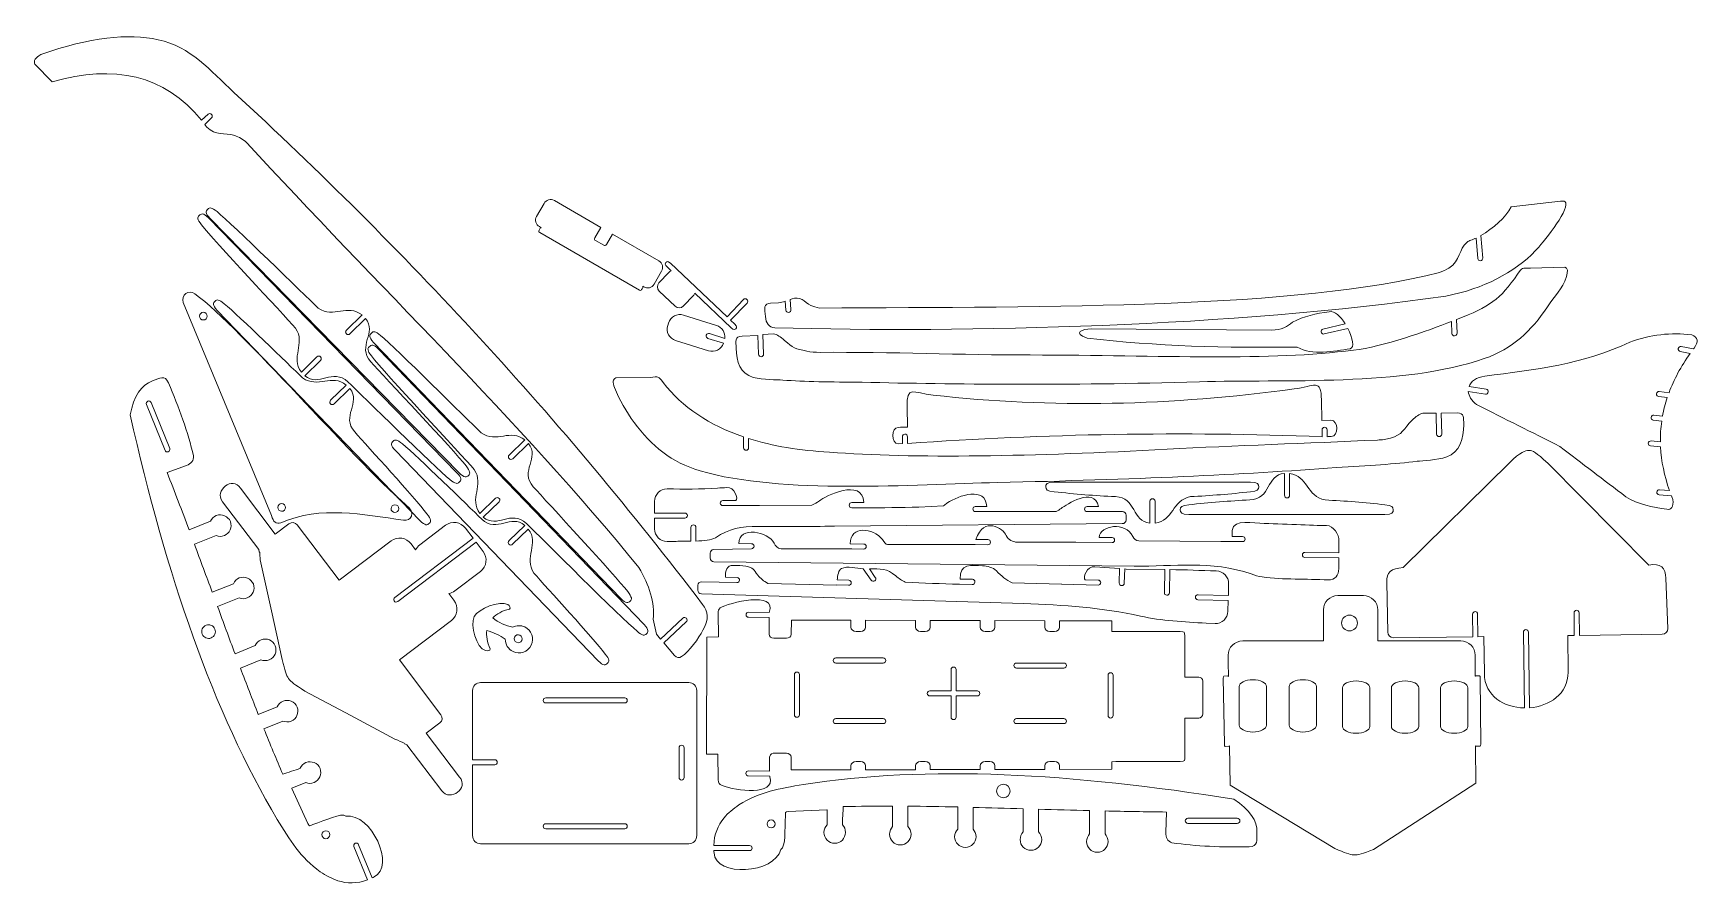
# Model space of a CAD drawing. Header units: inches. Extents: x -12.3 to 12.3, y -25.8 to -13.2.
import ezdxf

# ---------------------------------------------------------------- set-up
doc = ezdxf.new("R2010")
doc.units = ezdxf.units.IN
doc.header["$MEASUREMENT"] = 0
doc.layers.add('Layer 1', color=7, linetype='Continuous')

msp = doc.modelspace()

# ---------------------------------------------------------------- linework, layer by layer
at = {"layer": 'Layer 1', "color": 252, "lineweight": 18}
for points, knots in [([(-2.85, -22.418), (-2.85, -22.418), (-3.008, -22.23), (-3.008, -22.23), (-3.008, -22.23), (-3.008, -22.23), (-2.675, -21.919), (-2.675, -21.919), (-2.675, -21.919), (-2.66, -21.904), (-2.659, -21.881), (-2.673, -21.866), (-2.673, -21.866), (-2.673, -21.866), (-2.673, -21.866), (-2.673, -21.866), (-2.673, -21.866), (-2.687, -21.851), (-2.711, -21.85), (-2.726, -21.864), (-2.726, -21.864), (-2.726, -21.864), (-3.057, -22.173), (-3.057, -22.173), (-3.057, -22.173), (-3.057, -22.173), (-3.116, -22.103), (-3.116, -22.103), (-3.116, -22.103), (-3.116, -22.103), (-3.167, -21.881), (-3.167, -21.881), (-3.167, -21.881), (-3.14, -21.633), (-3.221, -21.377), (-3.376, -21.116), (-3.376, -21.116), (-5.164, -18.922), (-7.293, -16.887), (-9.177, -14.83), (-9.177, -14.83), (-9.232, -14.777), (-9.293, -14.743), (-9.358, -14.722), (-9.358, -14.722), (-9.516, -14.672), (-9.638, -14.727), (-9.771, -14.597), (-9.771, -14.597), (-9.781, -14.583), (-9.792, -14.569), (-9.802, -14.556), (-9.802, -14.556), (-9.802, -14.556), (-9.701, -14.461), (-9.701, -14.461), (-9.701, -14.461), (-9.686, -14.447), (-9.685, -14.423), (-9.699, -14.408), (-9.699, -14.408), (-9.699, -14.408), (-9.699, -14.408), (-9.699, -14.408), (-9.699, -14.408), (-9.713, -14.393), (-9.737, -14.392), (-9.752, -14.406), (-9.752, -14.406), (-9.752, -14.406), (-9.849, -14.496), (-9.849, -14.496), (-9.849, -14.496), (-10.395, -13.822), (-11.142, -13.661), (-12.058, -13.929), (-12.058, -13.929), (-12.058, -13.929), (-12.314, -13.667), (-12.314, -13.667), (-12.314, -13.667), (-12.338, -13.617), (-12.308, -13.568), (-12.226, -13.522), (-12.226, -13.522), (-11.5, -13.264), (-10.932, -13.208), (-10.49, -13.303), (-10.49, -13.303), (-10.007, -13.407), (-9.722, -13.758), (-9.371, -14.082), (-9.371, -14.082), (-6.843, -16.408), (-4.514, -18.92), (-2.434, -21.663), (-2.434, -21.663), (-2.347, -21.76), (-2.341, -21.886), (-2.429, -22.044), (-2.429, -22.044), (-2.491, -22.156), (-2.633, -22.362), (-2.745, -22.432), (-2.745, -22.432), (-2.784, -22.457), (-2.819, -22.452), (-2.85, -22.418)], [0, 0, 0, 0, 0.037037, 0.037037, 0.037037, 0.037037, 0.074074, 0.074074, 0.074074, 0.074074, 0.111111, 0.111111, 0.111111, 0.111111, 0.148148, 0.148148, 0.148148, 0.148148, 0.185185, 0.185185, 0.185185, 0.185185, 0.222222, 0.222222, 0.222222, 0.222222, 0.259259, 0.259259, 0.259259, 0.259259, 0.296296, 0.296296, 0.296296, 0.296296, 0.333333, 0.333333, 0.333333, 0.333333, 0.37037, 0.37037, 0.37037, 0.37037, 0.407407, 0.407407, 0.407407, 0.407407, 0.444444, 0.444444, 0.444444, 0.444444, 0.481481, 0.481481, 0.481481, 0.481481, 0.518519, 0.518519, 0.518519, 0.518519, 0.555556, 0.555556, 0.555556, 0.555556, 0.592593, 0.592593, 0.592593, 0.592593, 0.62963, 0.62963, 0.62963, 0.62963, 0.666667, 0.666667, 0.666667, 0.666667, 0.703704, 0.703704, 0.703704, 0.703704, 0.740741, 0.740741, 0.740741, 0.740741, 0.777778, 0.777778, 0.777778, 0.777778, 0.814815, 0.814815, 0.814815, 0.814815, 0.851852, 0.851852, 0.851852, 0.851852, 0.888889, 0.888889, 0.888889, 0.888889, 0.925926, 0.925926, 0.925926, 0.925926, 0.962963, 0.962963, 0.962963, 0.962963, 1, 1, 1, 1]), ([(-4.628, -15.684), (-4.628, -15.684), (-3.94, -16.081), (-3.94, -16.081), (-3.94, -16.081), (-3.94, -16.081), (-4.029, -16.235), (-4.029, -16.235), (-4.029, -16.235), (-4.037, -16.249), (-4.032, -16.268), (-4.018, -16.276), (-4.018, -16.276), (-4.018, -16.276), (-3.897, -16.346), (-3.897, -16.346), (-3.897, -16.346), (-3.883, -16.354), (-3.864, -16.349), (-3.856, -16.335), (-3.856, -16.335), (-3.856, -16.335), (-3.767, -16.181), (-3.767, -16.181), (-3.767, -16.181), (-3.767, -16.181), (-3.082, -16.577), (-3.082, -16.577), (-3.082, -16.577), (-3.029, -16.607), (-3.01, -16.676), (-3.041, -16.729), (-3.041, -16.729), (-3.041, -16.729), (-3.152, -16.922), (-3.152, -16.922), (-3.152, -16.922), (-3.183, -16.975), (-3.251, -16.993), (-3.304, -16.962), (-3.304, -16.962), (-3.304, -16.962), (-3.32, -16.953), (-3.32, -16.953), (-3.32, -16.953), (-3.313, -16.964), (-3.321, -16.974), (-3.329, -16.988), (-3.329, -16.988), (-3.329, -16.988), (-3.329, -16.988), (-3.329, -16.988), (-3.329, -16.988), (-3.339, -17.006), (-3.344, -17.022), (-3.37, -17.008), (-3.37, -17.008), (-3.37, -17.008), (-4.845, -16.156), (-4.845, -16.156), (-4.845, -16.156), (-4.871, -16.141), (-4.857, -16.129), (-4.847, -16.112), (-4.847, -16.112), (-4.847, -16.112), (-4.847, -16.112), (-4.847, -16.112), (-4.847, -16.112), (-4.839, -16.098), (-4.835, -16.085), (-4.823, -16.086), (-4.823, -16.086), (-4.823, -16.086), (-4.85, -16.07), (-4.85, -16.07), (-4.85, -16.07), (-4.903, -16.039), (-4.922, -15.971), (-4.891, -15.918), (-4.891, -15.918), (-4.891, -15.918), (-4.78, -15.725), (-4.78, -15.725), (-4.78, -15.725), (-4.749, -15.672), (-4.681, -15.653), (-4.628, -15.684)], [0, 0, 0, 0, 0.045455, 0.045455, 0.045455, 0.045455, 0.090909, 0.090909, 0.090909, 0.090909, 0.136364, 0.136364, 0.136364, 0.136364, 0.181818, 0.181818, 0.181818, 0.181818, 0.227273, 0.227273, 0.227273, 0.227273, 0.272727, 0.272727, 0.272727, 0.272727, 0.318182, 0.318182, 0.318182, 0.318182, 0.363636, 0.363636, 0.363636, 0.363636, 0.409091, 0.409091, 0.409091, 0.409091, 0.454545, 0.454545, 0.454545, 0.454545, 0.5, 0.5, 0.5, 0.5, 0.545455, 0.545455, 0.545455, 0.545455, 0.590909, 0.590909, 0.590909, 0.590909, 0.636364, 0.636364, 0.636364, 0.636364, 0.681818, 0.681818, 0.681818, 0.681818, 0.727273, 0.727273, 0.727273, 0.727273, 0.772727, 0.772727, 0.772727, 0.772727, 0.818182, 0.818182, 0.818182, 0.818182, 0.863636, 0.863636, 0.863636, 0.863636, 0.909091, 0.909091, 0.909091, 0.909091, 0.954545, 0.954545, 0.954545, 0.954545, 1, 1, 1, 1]), ([(-1.429, -17.204), (-1.429, -17.204), (-1.313, -17.195), (-1.313, -17.195), (-1.313, -17.195), (-1.277, -17.192), (-1.244, -17.185), (-1.212, -17.175), (-1.212, -17.175), (-1.212, -17.175), (-1.202, -17.304), (-1.202, -17.304), (-1.202, -17.304), (-1.2, -17.325), (-1.182, -17.34), (-1.161, -17.339), (-1.161, -17.339), (-1.161, -17.339), (-1.161, -17.339), (-1.161, -17.339), (-1.161, -17.339), (-1.141, -17.337), (-1.125, -17.319), (-1.127, -17.298), (-1.127, -17.298), (-1.127, -17.298), (-1.139, -17.149), (-1.139, -17.149), (-1.139, -17.149), (-1.13, -17.146), (-1.12, -17.142), (-1.11, -17.138), (-1.11, -17.138), (-1.067, -17.121), (-1.008, -17.124), (-0.963, -17.147), (-0.963, -17.147), (-0.916, -17.171), (-0.885, -17.213), (-0.834, -17.237), (-0.834, -17.237), (-0.796, -17.255), (-0.754, -17.263), (-0.705, -17.274), (-0.705, -17.274), (2.806, -17.254), (6.347, -17.287), (8.468, -16.748), (8.468, -16.748), (8.519, -16.73), (8.567, -16.708), (8.609, -16.682), (8.609, -16.682), (8.787, -16.572), (8.749, -16.405), (8.877, -16.301), (8.877, -16.301), (8.893, -16.287), (8.912, -16.277), (8.932, -16.27), (8.932, -16.27), (8.957, -16.262), (8.983, -16.251), (9.011, -16.238), (9.011, -16.238), (9.011, -16.238), (9.035, -16.54), (9.035, -16.54), (9.035, -16.54), (9.037, -16.56), (9.055, -16.576), (9.075, -16.574), (9.075, -16.574), (9.075, -16.574), (9.075, -16.574), (9.075, -16.574), (9.075, -16.574), (9.096, -16.572), (9.111, -16.554), (9.109, -16.534), (9.109, -16.534), (9.109, -16.534), (9.083, -16.201), (9.083, -16.201), (9.083, -16.201), (9.258, -16.101), (9.455, -15.93), (9.528, -15.778), (9.528, -15.778), (9.528, -15.778), (10.258, -15.694), (10.258, -15.694), (10.258, -15.694), (10.312, -15.686), (10.331, -15.695), (10.338, -15.717), (10.338, -15.717), (10.38, -15.846), (9.981, -16.333), (9.892, -16.424), (9.892, -16.424), (9.566, -16.757), (9.126, -16.984), (8.563, -17.099), (8.563, -17.099), (5.403, -17.552), (1.481, -17.644), (-1.366, -17.567), (-1.366, -17.567), (-1.451, -17.565), (-1.5, -17.496), (-1.503, -17.4), (-1.503, -17.4), (-1.525, -17.282), (-1.528, -17.206), (-1.429, -17.204)], [0, 0, 0, 0, 0.034483, 0.034483, 0.034483, 0.034483, 0.068966, 0.068966, 0.068966, 0.068966, 0.103448, 0.103448, 0.103448, 0.103448, 0.137931, 0.137931, 0.137931, 0.137931, 0.172414, 0.172414, 0.172414, 0.172414, 0.206897, 0.206897, 0.206897, 0.206897, 0.241379, 0.241379, 0.241379, 0.241379, 0.275862, 0.275862, 0.275862, 0.275862, 0.310345, 0.310345, 0.310345, 0.310345, 0.344828, 0.344828, 0.344828, 0.344828, 0.37931, 0.37931, 0.37931, 0.37931, 0.413793, 0.413793, 0.413793, 0.413793, 0.448276, 0.448276, 0.448276, 0.448276, 0.482759, 0.482759, 0.482759, 0.482759, 0.517241, 0.517241, 0.517241, 0.517241, 0.551724, 0.551724, 0.551724, 0.551724, 0.586207, 0.586207, 0.586207, 0.586207, 0.62069, 0.62069, 0.62069, 0.62069, 0.655172, 0.655172, 0.655172, 0.655172, 0.689655, 0.689655, 0.689655, 0.689655, 0.724138, 0.724138, 0.724138, 0.724138, 0.758621, 0.758621, 0.758621, 0.758621, 0.793103, 0.793103, 0.793103, 0.793103, 0.827586, 0.827586, 0.827586, 0.827586, 0.862069, 0.862069, 0.862069, 0.862069, 0.896552, 0.896552, 0.896552, 0.896552, 0.931034, 0.931034, 0.931034, 0.931034, 0.965517, 0.965517, 0.965517, 0.965517, 1, 1, 1, 1]), ([(-6.034, -19.852), (-6.034, -19.852), (-6.034, -19.852), (-6.034, -19.852), (-6.034, -19.852), (-6.005, -19.824), (-5.992, -19.791), (-6.07, -19.711), (-6.07, -19.711), (-6.07, -19.711), (-9.746, -15.941), (-9.746, -15.941), (-9.746, -15.941), (-9.824, -15.861), (-9.854, -15.877), (-9.882, -15.905), (-9.882, -15.905), (-9.882, -15.905), (-9.882, -15.905), (-9.882, -15.905), (-9.882, -15.905), (-9.911, -15.932), (-9.915, -15.957), (-9.849, -16.042), (-9.849, -16.042), (-9.667, -16.277), (-8.653, -17.351), (-8.457, -17.572), (-8.457, -17.572), (-8.303, -17.806), (-8.539, -18.006), (-8.371, -18.222), (-8.371, -18.222), (-8.371, -18.222), (-8.14, -17.997), (-8.14, -17.997), (-8.14, -17.997), (-8.125, -17.982), (-8.101, -17.982), (-8.087, -17.997), (-8.087, -17.997), (-8.087, -17.997), (-8.087, -17.997), (-8.087, -17.997), (-8.087, -17.997), (-8.072, -18.012), (-8.073, -18.036), (-8.087, -18.05), (-8.087, -18.05), (-8.087, -18.05), (-8.319, -18.276), (-8.319, -18.276), (-8.319, -18.276), (-8.111, -18.456), (-7.912, -18.153), (-7.682, -18.368), (-7.682, -18.368), (-7.462, -18.575), (-6.409, -19.62), (-6.173, -19.812), (-6.173, -19.812), (-6.09, -19.88), (-6.062, -19.879), (-6.034, -19.852)], [0, 0, 0, 0, 0.0625, 0.0625, 0.0625, 0.0625, 0.125, 0.125, 0.125, 0.125, 0.1875, 0.1875, 0.1875, 0.1875, 0.25, 0.25, 0.25, 0.25, 0.3125, 0.3125, 0.3125, 0.3125, 0.375, 0.375, 0.375, 0.375, 0.4375, 0.4375, 0.4375, 0.4375, 0.5, 0.5, 0.5, 0.5, 0.5625, 0.5625, 0.5625, 0.5625, 0.625, 0.625, 0.625, 0.625, 0.6875, 0.6875, 0.6875, 0.6875, 0.75, 0.75, 0.75, 0.75, 0.8125, 0.8125, 0.8125, 0.8125, 0.875, 0.875, 0.875, 0.875, 0.9375, 0.9375, 0.9375, 0.9375, 1, 1, 1, 1]), ([(-5.899, -19.751), (-5.899, -19.751), (-5.899, -19.751), (-5.899, -19.751), (-5.899, -19.751), (-5.927, -19.778), (-5.96, -19.791), (-6.038, -19.711), (-6.038, -19.711), (-6.038, -19.711), (-9.722, -15.949), (-9.722, -15.949), (-9.722, -15.949), (-9.8, -15.869), (-9.784, -15.839), (-9.756, -15.812), (-9.756, -15.812), (-9.756, -15.812), (-9.756, -15.812), (-9.756, -15.812), (-9.756, -15.812), (-9.727, -15.784), (-9.703, -15.78), (-9.619, -15.848), (-9.619, -15.848), (-9.388, -16.035), (-8.338, -17.074), (-8.121, -17.276), (-8.121, -17.276), (-7.891, -17.434), (-7.686, -17.204), (-7.474, -17.376), (-7.474, -17.376), (-7.474, -17.376), (-7.705, -17.602), (-7.705, -17.602), (-7.705, -17.602), (-7.719, -17.617), (-7.72, -17.641), (-7.705, -17.656), (-7.705, -17.656), (-7.705, -17.656), (-7.705, -17.656), (-7.705, -17.656), (-7.705, -17.656), (-7.691, -17.67), (-7.667, -17.67), (-7.652, -17.656), (-7.652, -17.656), (-7.652, -17.656), (-7.421, -17.429), (-7.421, -17.429), (-7.421, -17.429), (-7.246, -17.642), (-7.554, -17.834), (-7.344, -18.069), (-7.344, -18.069), (-7.142, -18.294), (-6.122, -19.37), (-5.935, -19.61), (-5.935, -19.61), (-5.869, -19.695), (-5.871, -19.723), (-5.899, -19.751)], [0, 0, 0, 0, 0.0625, 0.0625, 0.0625, 0.0625, 0.125, 0.125, 0.125, 0.125, 0.1875, 0.1875, 0.1875, 0.1875, 0.25, 0.25, 0.25, 0.25, 0.3125, 0.3125, 0.3125, 0.3125, 0.375, 0.375, 0.375, 0.375, 0.4375, 0.4375, 0.4375, 0.4375, 0.5, 0.5, 0.5, 0.5, 0.5625, 0.5625, 0.5625, 0.5625, 0.625, 0.625, 0.625, 0.625, 0.6875, 0.6875, 0.6875, 0.6875, 0.75, 0.75, 0.75, 0.75, 0.8125, 0.8125, 0.8125, 0.8125, 0.875, 0.875, 0.875, 0.875, 0.9375, 0.9375, 0.9375, 0.9375, 1, 1, 1, 1]), ([(-1.942, -17.58), (-1.942, -17.58), (-1.942, -17.58), (-1.942, -17.58), (-1.942, -17.58), (-1.957, -17.595), (-1.973, -17.602), (-2.01, -17.567), (-2.01, -17.567), (-2.01, -17.567), (-2.551, -17.055), (-2.551, -17.055), (-2.551, -17.055), (-2.554, -17.068), (-2.561, -17.08), (-2.571, -17.09), (-2.571, -17.09), (-2.571, -17.09), (-2.717, -17.244), (-2.717, -17.244), (-2.717, -17.244), (-2.75, -17.279), (-2.805, -17.28), (-2.84, -17.248), (-2.84, -17.248), (-2.84, -17.248), (-3.076, -17.024), (-3.076, -17.024), (-3.076, -17.024), (-3.111, -16.991), (-3.112, -16.935), (-3.08, -16.901), (-3.08, -16.901), (-3.08, -16.901), (-2.933, -16.747), (-2.933, -16.747), (-2.933, -16.747), (-2.924, -16.736), (-2.912, -16.729), (-2.899, -16.724), (-2.899, -16.724), (-2.899, -16.724), (-2.961, -16.666), (-2.961, -16.666), (-2.961, -16.666), (-2.997, -16.631), (-2.99, -16.615), (-2.976, -16.6), (-2.976, -16.6), (-2.976, -16.6), (-2.976, -16.6), (-2.976, -16.6), (-2.976, -16.6), (-2.962, -16.585), (-2.946, -16.577), (-2.909, -16.612), (-2.909, -16.612), (-2.909, -16.612), (-2.073, -17.404), (-2.073, -17.404), (-2.073, -17.404), (-2.073, -17.404), (-1.831, -17.149), (-1.831, -17.149), (-1.831, -17.149), (-1.817, -17.134), (-1.793, -17.133), (-1.778, -17.147), (-1.778, -17.147), (-1.778, -17.147), (-1.778, -17.147), (-1.778, -17.147), (-1.778, -17.147), (-1.763, -17.161), (-1.762, -17.185), (-1.777, -17.2), (-1.777, -17.2), (-1.777, -17.2), (-2.019, -17.456), (-2.019, -17.456), (-2.019, -17.456), (-2.019, -17.456), (-1.958, -17.513), (-1.958, -17.513), (-1.958, -17.513), (-1.921, -17.548), (-1.928, -17.565), (-1.942, -17.58)], [0, 0, 0, 0, 0.045455, 0.045455, 0.045455, 0.045455, 0.090909, 0.090909, 0.090909, 0.090909, 0.136364, 0.136364, 0.136364, 0.136364, 0.181818, 0.181818, 0.181818, 0.181818, 0.227273, 0.227273, 0.227273, 0.227273, 0.272727, 0.272727, 0.272727, 0.272727, 0.318182, 0.318182, 0.318182, 0.318182, 0.363636, 0.363636, 0.363636, 0.363636, 0.409091, 0.409091, 0.409091, 0.409091, 0.454545, 0.454545, 0.454545, 0.454545, 0.5, 0.5, 0.5, 0.5, 0.545455, 0.545455, 0.545455, 0.545455, 0.590909, 0.590909, 0.590909, 0.590909, 0.636364, 0.636364, 0.636364, 0.636364, 0.681818, 0.681818, 0.681818, 0.681818, 0.727273, 0.727273, 0.727273, 0.727273, 0.772727, 0.772727, 0.772727, 0.772727, 0.818182, 0.818182, 0.818182, 0.818182, 0.863636, 0.863636, 0.863636, 0.863636, 0.909091, 0.909091, 0.909091, 0.909091, 0.954545, 0.954545, 0.954545, 0.954545, 1, 1, 1, 1]), ([(-1.851, -17.69), (-1.851, -17.69), (-1.616, -17.679), (-1.616, -17.679), (-1.616, -17.679), (-1.616, -17.679), (-1.606, -17.958), (-1.606, -17.958), (-1.606, -17.958), (-1.605, -17.979), (-1.588, -17.996), (-1.567, -17.995), (-1.567, -17.995), (-1.567, -17.995), (-1.567, -17.995), (-1.567, -17.995), (-1.567, -17.995), (-1.547, -17.994), (-1.53, -17.977), (-1.531, -17.956), (-1.531, -17.956), (-1.531, -17.956), (-1.541, -17.664), (-1.541, -17.664), (-1.541, -17.664), (-1.541, -17.664), (-1.386, -17.655), (-1.386, -17.655), (-1.386, -17.655), (-1.335, -17.666), (-1.279, -17.701), (-1.222, -17.753), (-1.222, -17.753), (-1.096, -17.867), (-1.069, -17.876), (-0.892, -17.913), (-0.892, -17.913), (-0.831, -17.925), (-0.766, -17.931), (-0.697, -17.93), (-0.697, -17.93), (0.355, -17.924), (1.4, -17.968), (2.413, -17.969), (2.413, -17.969), (4.374, -17.973), (5.974, -18.061), (7.196, -17.897), (7.196, -17.897), (7.631, -17.853), (8.297, -17.606), (8.649, -17.474), (8.649, -17.474), (8.649, -17.474), (8.654, -17.65), (8.654, -17.65), (8.654, -17.65), (8.655, -17.67), (8.672, -17.687), (8.693, -17.686), (8.693, -17.686), (8.693, -17.686), (8.693, -17.686), (8.693, -17.686), (8.693, -17.686), (8.713, -17.685), (8.729, -17.668), (8.729, -17.647), (8.729, -17.647), (8.729, -17.647), (8.723, -17.446), (8.723, -17.446), (8.723, -17.446), (9.214, -17.249), (9.365, -17.154), (9.625, -16.772), (9.625, -16.772), (9.696, -16.667), (9.686, -16.686), (9.815, -16.686), (9.815, -16.686), (9.815, -16.686), (10.324, -16.669), (10.324, -16.669), (10.324, -16.669), (10.365, -16.682), (10.374, -16.732), (10.348, -16.809), (10.348, -16.809), (10.285, -16.997), (10.175, -17.091), (10.066, -17.256), (10.066, -17.256), (9.829, -17.616), (9.549, -17.877), (9.131, -18.023), (9.131, -18.023), (7.944, -18.437), (6.161, -18.327), (4.918, -18.365), (4.918, -18.365), (2.904, -18.426), (1.312, -18.403), (-0.074, -18.373), (-0.074, -18.373), (-0.542, -18.371), (-0.926, -18.362), (-1.247, -18.341), (-1.247, -18.341), (-1.334, -18.335), (-1.537, -18.341), (-1.687, -18.3), (-1.687, -18.3), (-1.877, -18.246), (-1.933, -18.066), (-1.938, -17.87), (-1.938, -17.87), (-1.941, -17.767), (-1.961, -17.695), (-1.851, -17.69)], [0, 0, 0, 0, 0.033333, 0.033333, 0.033333, 0.033333, 0.066667, 0.066667, 0.066667, 0.066667, 0.1, 0.1, 0.1, 0.1, 0.133333, 0.133333, 0.133333, 0.133333, 0.166667, 0.166667, 0.166667, 0.166667, 0.2, 0.2, 0.2, 0.2, 0.233333, 0.233333, 0.233333, 0.233333, 0.266667, 0.266667, 0.266667, 0.266667, 0.3, 0.3, 0.3, 0.3, 0.333333, 0.333333, 0.333333, 0.333333, 0.366667, 0.366667, 0.366667, 0.366667, 0.4, 0.4, 0.4, 0.4, 0.433333, 0.433333, 0.433333, 0.433333, 0.466667, 0.466667, 0.466667, 0.466667, 0.5, 0.5, 0.5, 0.5, 0.533333, 0.533333, 0.533333, 0.533333, 0.566667, 0.566667, 0.566667, 0.566667, 0.6, 0.6, 0.6, 0.6, 0.633333, 0.633333, 0.633333, 0.633333, 0.666667, 0.666667, 0.666667, 0.666667, 0.7, 0.7, 0.7, 0.7, 0.733333, 0.733333, 0.733333, 0.733333, 0.766667, 0.766667, 0.766667, 0.766667, 0.8, 0.8, 0.8, 0.8, 0.833333, 0.833333, 0.833333, 0.833333, 0.866667, 0.866667, 0.866667, 0.866667, 0.9, 0.9, 0.9, 0.9, 0.933333, 0.933333, 0.933333, 0.933333, 0.966667, 0.966667, 0.966667, 0.966667, 1, 1, 1, 1]), ([(-8.674, -20.451), (-8.076, -20.197), (-7.475, -20.328), (-6.859, -20.415), (-6.859, -20.415), (-6.752, -20.434), (-6.672, -20.304), (-6.819, -20.19), (-6.819, -20.19), (-7.672, -19.445), (-9.219, -17.614), (-9.948, -17.062), (-9.948, -17.062), (-10.043, -16.993), (-10.148, -17.086), (-10.122, -17.19), (-10.122, -17.19), (-10.122, -17.19), (-8.812, -20.345), (-8.812, -20.345), (-8.812, -20.345), (-8.79, -20.441), (-8.743, -20.475), (-8.674, -20.451)], [0, 0, 0, 0, 0.166667, 0.166667, 0.166667, 0.166667, 0.333333, 0.333333, 0.333333, 0.333333, 0.5, 0.5, 0.5, 0.5, 0.666667, 0.666667, 0.666667, 0.666667, 0.833333, 0.833333, 0.833333, 0.833333, 1, 1, 1, 1]), ([(-6.477, -20.46), (-6.477, -20.46), (-6.477, -20.46), (-6.477, -20.46), (-6.477, -20.46), (-6.506, -20.488), (-6.539, -20.5), (-6.617, -20.42), (-6.617, -20.42), (-6.617, -20.42), (-9.616, -17.31), (-9.616, -17.31), (-9.616, -17.31), (-9.694, -17.23), (-9.677, -17.2), (-9.649, -17.173), (-9.649, -17.173), (-9.649, -17.173), (-9.649, -17.173), (-9.649, -17.173), (-9.649, -17.173), (-9.62, -17.145), (-9.596, -17.142), (-9.513, -17.21), (-9.513, -17.21), (-9.283, -17.399), (-8.568, -18.105), (-8.353, -18.309), (-8.353, -18.309), (-8.124, -18.469), (-7.917, -18.24), (-7.707, -18.414), (-7.707, -18.414), (-7.707, -18.414), (-7.939, -18.639), (-7.939, -18.639), (-7.939, -18.639), (-7.954, -18.653), (-7.954, -18.677), (-7.94, -18.692), (-7.94, -18.692), (-7.94, -18.692), (-7.94, -18.692), (-7.94, -18.692), (-7.94, -18.692), (-7.926, -18.707), (-7.902, -18.707), (-7.887, -18.693), (-7.887, -18.693), (-7.887, -18.693), (-7.654, -18.467), (-7.654, -18.467), (-7.654, -18.467), (-7.481, -18.682), (-7.79, -18.871), (-7.582, -19.108), (-7.582, -19.108), (-7.381, -19.334), (-6.697, -20.078), (-6.513, -20.32), (-6.513, -20.32), (-6.447, -20.405), (-6.449, -20.433), (-6.477, -20.46)], [0, 0, 0, 0, 0.0625, 0.0625, 0.0625, 0.0625, 0.125, 0.125, 0.125, 0.125, 0.1875, 0.1875, 0.1875, 0.1875, 0.25, 0.25, 0.25, 0.25, 0.3125, 0.3125, 0.3125, 0.3125, 0.375, 0.375, 0.375, 0.375, 0.4375, 0.4375, 0.4375, 0.4375, 0.5, 0.5, 0.5, 0.5, 0.5625, 0.5625, 0.5625, 0.5625, 0.625, 0.625, 0.625, 0.625, 0.6875, 0.6875, 0.6875, 0.6875, 0.75, 0.75, 0.75, 0.75, 0.8125, 0.8125, 0.8125, 0.8125, 0.875, 0.875, 0.875, 0.875, 0.9375, 0.9375, 0.9375, 0.9375, 1, 1, 1, 1]), ([(-9.781, -17.355), (-9.803, -17.332), (-9.839, -17.332), (-9.861, -17.353), (-9.861, -17.353), (-9.884, -17.375), (-9.884, -17.411), (-9.863, -17.434), (-9.863, -17.434), (-9.841, -17.456), (-9.805, -17.457), (-9.782, -17.435), (-9.782, -17.435), (-9.76, -17.413), (-9.759, -17.377), (-9.781, -17.355)], [0, 0, 0, 0, 0.25, 0.25, 0.25, 0.25, 0.5, 0.5, 0.5, 0.5, 0.75, 0.75, 0.75, 0.75, 1, 1, 1, 1]), ([(-2.951, -17.533), (-2.951, -17.533), (-2.939, -17.496), (-2.939, -17.496), (-2.939, -17.496), (-2.91, -17.402), (-2.81, -17.35), (-2.717, -17.379), (-2.717, -17.379), (-2.717, -17.379), (-2.229, -17.531), (-2.229, -17.531), (-2.229, -17.531), (-2.146, -17.557), (-2.095, -17.639), (-2.106, -17.723), (-2.106, -17.723), (-2.106, -17.723), (-2.333, -17.652), (-2.333, -17.652), (-2.333, -17.652), (-2.353, -17.646), (-2.374, -17.657), (-2.38, -17.676), (-2.38, -17.676), (-2.38, -17.676), (-2.38, -17.676), (-2.38, -17.676), (-2.38, -17.676), (-2.387, -17.696), (-2.375, -17.717), (-2.356, -17.723), (-2.356, -17.723), (-2.356, -17.723), (-2.126, -17.795), (-2.126, -17.795), (-2.126, -17.795), (-2.156, -17.886), (-2.255, -17.936), (-2.347, -17.908), (-2.347, -17.908), (-2.347, -17.908), (-2.834, -17.756), (-2.834, -17.756), (-2.834, -17.756), (-2.928, -17.727), (-2.98, -17.627), (-2.951, -17.533)], [0, 0, 0, 0, 0.083333, 0.083333, 0.083333, 0.083333, 0.166667, 0.166667, 0.166667, 0.166667, 0.25, 0.25, 0.25, 0.25, 0.333333, 0.333333, 0.333333, 0.333333, 0.416667, 0.416667, 0.416667, 0.416667, 0.5, 0.5, 0.5, 0.5, 0.583333, 0.583333, 0.583333, 0.583333, 0.666667, 0.666667, 0.666667, 0.666667, 0.75, 0.75, 0.75, 0.75, 0.833333, 0.833333, 0.833333, 0.833333, 0.916667, 0.916667, 0.916667, 0.916667, 1, 1, 1, 1]), ([(6.838, -17.33), (6.646, -17.352), (6.462, -17.398), (6.292, -17.481), (6.292, -17.481), (6.227, -17.553), (6.129, -17.598), (5.985, -17.603), (5.985, -17.603), (5.985, -17.603), (3.317, -17.583), (3.317, -17.583), (3.317, -17.583), (3.187, -17.582), (3.029, -17.64), (3.255, -17.721), (3.255, -17.721), (4.279, -17.837), (5.317, -17.869), (6.364, -17.851), (6.364, -17.851), (6.592, -17.984), (6.901, -17.912), (7.149, -17.876), (7.149, -17.876), (7.215, -17.863), (7.185, -17.715), (7.114, -17.575), (7.114, -17.575), (7.114, -17.575), (6.762, -17.658), (6.762, -17.658), (6.762, -17.658), (6.742, -17.663), (6.722, -17.65), (6.717, -17.63), (6.717, -17.63), (6.717, -17.63), (6.717, -17.63), (6.717, -17.63), (6.717, -17.63), (6.712, -17.61), (6.725, -17.59), (6.745, -17.585), (6.745, -17.585), (6.745, -17.585), (7.076, -17.508), (7.076, -17.508), (7.076, -17.508), (7.008, -17.398), (6.918, -17.311), (6.838, -17.33)], [0, 0, 0, 0, 0.076923, 0.076923, 0.076923, 0.076923, 0.153846, 0.153846, 0.153846, 0.153846, 0.230769, 0.230769, 0.230769, 0.230769, 0.307692, 0.307692, 0.307692, 0.307692, 0.384615, 0.384615, 0.384615, 0.384615, 0.461538, 0.461538, 0.461538, 0.461538, 0.538462, 0.538462, 0.538462, 0.538462, 0.615385, 0.615385, 0.615385, 0.615385, 0.692308, 0.692308, 0.692308, 0.692308, 0.769231, 0.769231, 0.769231, 0.769231, 0.846154, 0.846154, 0.846154, 0.846154, 0.923077, 0.923077, 0.923077, 0.923077, 1, 1, 1, 1]), ([(-3.506, -21.612), (-3.506, -21.612), (-3.506, -21.612), (-3.506, -21.612), (-3.506, -21.612), (-3.535, -21.639), (-3.568, -21.652), (-3.646, -21.571), (-3.646, -21.571), (-3.646, -21.571), (-7.302, -17.782), (-7.302, -17.782), (-7.302, -17.782), (-7.379, -17.701), (-7.363, -17.672), (-7.334, -17.644), (-7.334, -17.644), (-7.334, -17.644), (-7.334, -17.644), (-7.334, -17.644), (-7.334, -17.644), (-7.305, -17.617), (-7.281, -17.613), (-7.198, -17.682), (-7.198, -17.682), (-6.968, -17.871), (-5.925, -18.917), (-5.71, -19.12), (-5.71, -19.12), (-5.482, -19.281), (-5.274, -19.052), (-5.064, -19.226), (-5.064, -19.226), (-5.064, -19.226), (-5.296, -19.45), (-5.296, -19.45), (-5.296, -19.45), (-5.311, -19.464), (-5.312, -19.488), (-5.297, -19.503), (-5.297, -19.503), (-5.297, -19.503), (-5.297, -19.503), (-5.297, -19.503), (-5.297, -19.503), (-5.283, -19.518), (-5.259, -19.518), (-5.244, -19.504), (-5.244, -19.504), (-5.244, -19.504), (-5.011, -19.279), (-5.011, -19.279), (-5.011, -19.279), (-4.838, -19.493), (-5.147, -19.683), (-4.939, -19.919), (-4.939, -19.919), (-4.739, -20.146), (-3.726, -21.23), (-3.542, -21.471), (-3.542, -21.471), (-3.476, -21.557), (-3.478, -21.584), (-3.506, -21.612)], [0, 0, 0, 0, 0.0625, 0.0625, 0.0625, 0.0625, 0.125, 0.125, 0.125, 0.125, 0.1875, 0.1875, 0.1875, 0.1875, 0.25, 0.25, 0.25, 0.25, 0.3125, 0.3125, 0.3125, 0.3125, 0.375, 0.375, 0.375, 0.375, 0.4375, 0.4375, 0.4375, 0.4375, 0.5, 0.5, 0.5, 0.5, 0.5625, 0.5625, 0.5625, 0.5625, 0.625, 0.625, 0.625, 0.625, 0.6875, 0.6875, 0.6875, 0.6875, 0.75, 0.75, 0.75, 0.75, 0.8125, 0.8125, 0.8125, 0.8125, 0.875, 0.875, 0.875, 0.875, 0.9375, 0.9375, 0.9375, 0.9375, 1, 1, 1, 1]), ([(9.138, -18.282), (9.016, -18.299), (8.934, -18.36), (8.907, -18.437), (8.907, -18.437), (8.907, -18.437), (9.159, -18.475), (9.159, -18.475), (9.159, -18.475), (9.18, -18.478), (9.194, -18.497), (9.191, -18.518), (9.191, -18.518), (9.191, -18.518), (9.191, -18.518), (9.191, -18.518), (9.191, -18.518), (9.188, -18.538), (9.169, -18.552), (9.148, -18.549), (9.148, -18.549), (9.148, -18.549), (8.896, -18.511), (8.896, -18.511), (8.896, -18.511), (8.901, -18.576), (8.94, -18.644), (9.019, -18.702), (9.019, -18.702), (9.436, -18.915), (9.834, -19.111), (10.252, -19.324), (10.252, -19.324), (10.577, -19.572), (10.901, -19.819), (11.226, -20.067), (11.226, -20.067), (11.415, -20.182), (11.62, -20.227), (11.831, -20.252), (11.831, -20.252), (11.901, -20.266), (11.932, -20.218), (11.924, -20.109), (11.924, -20.109), (11.916, -20.09), (11.908, -20.072), (11.901, -20.053), (11.901, -20.053), (11.901, -20.053), (11.719, -20.038), (11.719, -20.038), (11.719, -20.038), (11.699, -20.036), (11.683, -20.018), (11.685, -19.997), (11.685, -19.997), (11.685, -19.997), (11.685, -19.997), (11.685, -19.997), (11.685, -19.997), (11.687, -19.977), (11.705, -19.961), (11.726, -19.963), (11.726, -19.963), (11.726, -19.963), (11.873, -19.975), (11.873, -19.975), (11.873, -19.975), (11.796, -19.759), (11.751, -19.543), (11.74, -19.327), (11.74, -19.327), (11.74, -19.327), (11.593, -19.315), (11.593, -19.315), (11.593, -19.315), (11.573, -19.313), (11.557, -19.295), (11.559, -19.275), (11.559, -19.275), (11.559, -19.275), (11.559, -19.275), (11.559, -19.275), (11.559, -19.275), (11.561, -19.254), (11.579, -19.239), (11.6, -19.241), (11.6, -19.241), (11.6, -19.241), (11.738, -19.252), (11.738, -19.252), (11.738, -19.252), (11.737, -19.151), (11.743, -19.05), (11.758, -18.95), (11.758, -18.95), (11.758, -18.95), (11.633, -18.933), (11.633, -18.933), (11.633, -18.933), (11.613, -18.931), (11.598, -18.912), (11.601, -18.891), (11.601, -18.891), (11.601, -18.891), (11.601, -18.891), (11.601, -18.891), (11.601, -18.891), (11.603, -18.871), (11.622, -18.857), (11.643, -18.859), (11.643, -18.859), (11.643, -18.859), (11.77, -18.876), (11.77, -18.876), (11.77, -18.876), (11.786, -18.783), (11.81, -18.691), (11.84, -18.599), (11.84, -18.599), (11.84, -18.599), (11.714, -18.585), (11.714, -18.585), (11.714, -18.585), (11.693, -18.583), (11.678, -18.564), (11.681, -18.544), (11.681, -18.544), (11.681, -18.544), (11.681, -18.544), (11.681, -18.544), (11.681, -18.544), (11.683, -18.523), (11.702, -18.508), (11.722, -18.511), (11.722, -18.511), (11.722, -18.511), (11.866, -18.527), (11.866, -18.527), (11.866, -18.527), (11.938, -18.332), (12.042, -18.138), (12.18, -17.945), (12.18, -17.945), (12.18, -17.945), (12.033, -17.917), (12.033, -17.917), (12.033, -17.917), (12.013, -17.914), (11.999, -17.894), (12.003, -17.874), (12.003, -17.874), (12.003, -17.874), (12.003, -17.874), (12.003, -17.874), (12.003, -17.874), (12.007, -17.853), (12.026, -17.84), (12.047, -17.844), (12.047, -17.844), (12.047, -17.844), (12.23, -17.878), (12.23, -17.878), (12.23, -17.878), (12.233, -17.874), (12.236, -17.87), (12.239, -17.866), (12.239, -17.866), (12.297, -17.777), (12.305, -17.706), (12.201, -17.673), (12.201, -17.673), (11.896, -17.633), (11.59, -17.666), (11.285, -17.778), (11.285, -17.778), (10.61, -18.106), (9.875, -18.187), (9.138, -18.282)], [0, 0, 0, 0, 0.022222, 0.022222, 0.022222, 0.022222, 0.044444, 0.044444, 0.044444, 0.044444, 0.066667, 0.066667, 0.066667, 0.066667, 0.088889, 0.088889, 0.088889, 0.088889, 0.111111, 0.111111, 0.111111, 0.111111, 0.133333, 0.133333, 0.133333, 0.133333, 0.155556, 0.155556, 0.155556, 0.155556, 0.177778, 0.177778, 0.177778, 0.177778, 0.2, 0.2, 0.2, 0.2, 0.222222, 0.222222, 0.222222, 0.222222, 0.244444, 0.244444, 0.244444, 0.244444, 0.266667, 0.266667, 0.266667, 0.266667, 0.288889, 0.288889, 0.288889, 0.288889, 0.311111, 0.311111, 0.311111, 0.311111, 0.333333, 0.333333, 0.333333, 0.333333, 0.355556, 0.355556, 0.355556, 0.355556, 0.377778, 0.377778, 0.377778, 0.377778, 0.4, 0.4, 0.4, 0.4, 0.422222, 0.422222, 0.422222, 0.422222, 0.444444, 0.444444, 0.444444, 0.444444, 0.466667, 0.466667, 0.466667, 0.466667, 0.488889, 0.488889, 0.488889, 0.488889, 0.511111, 0.511111, 0.511111, 0.511111, 0.533333, 0.533333, 0.533333, 0.533333, 0.555556, 0.555556, 0.555556, 0.555556, 0.577778, 0.577778, 0.577778, 0.577778, 0.6, 0.6, 0.6, 0.6, 0.622222, 0.622222, 0.622222, 0.622222, 0.644444, 0.644444, 0.644444, 0.644444, 0.666667, 0.666667, 0.666667, 0.666667, 0.688889, 0.688889, 0.688889, 0.688889, 0.711111, 0.711111, 0.711111, 0.711111, 0.733333, 0.733333, 0.733333, 0.733333, 0.755556, 0.755556, 0.755556, 0.755556, 0.777778, 0.777778, 0.777778, 0.777778, 0.8, 0.8, 0.8, 0.8, 0.822222, 0.822222, 0.822222, 0.822222, 0.844444, 0.844444, 0.844444, 0.844444, 0.866667, 0.866667, 0.866667, 0.866667, 0.888889, 0.888889, 0.888889, 0.888889, 0.911111, 0.911111, 0.911111, 0.911111, 0.933333, 0.933333, 0.933333, 0.933333, 0.955556, 0.955556, 0.955556, 0.955556, 0.977778, 0.977778, 0.977778, 0.977778, 1, 1, 1, 1]), ([(-3.265, -22.098), (-3.265, -22.098), (-3.265, -22.098), (-3.265, -22.098), (-3.265, -22.098), (-3.237, -22.07), (-3.223, -22.038), (-3.3, -21.957), (-3.3, -21.957), (-3.3, -21.957), (-7.23, -17.884), (-7.23, -17.884), (-7.23, -17.884), (-7.307, -17.804), (-7.337, -17.819), (-7.366, -17.847), (-7.366, -17.847), (-7.366, -17.847), (-7.366, -17.847), (-7.366, -17.847), (-7.366, -17.847), (-7.395, -17.874), (-7.399, -17.899), (-7.334, -17.984), (-7.334, -17.984), (-7.153, -18.221), (-6.008, -19.442), (-5.812, -19.664), (-5.812, -19.664), (-5.661, -19.898), (-5.897, -20.097), (-5.73, -20.314), (-5.73, -20.314), (-5.73, -20.314), (-5.498, -20.09), (-5.498, -20.09), (-5.498, -20.09), (-5.483, -20.076), (-5.459, -20.076), (-5.445, -20.091), (-5.445, -20.091), (-5.445, -20.091), (-5.445, -20.091), (-5.445, -20.091), (-5.445, -20.091), (-5.43, -20.105), (-5.431, -20.129), (-5.446, -20.144), (-5.446, -20.144), (-5.446, -20.144), (-5.679, -20.369), (-5.679, -20.369), (-5.679, -20.369), (-5.471, -20.549), (-5.271, -20.247), (-5.042, -20.464), (-5.042, -20.464), (-4.823, -20.672), (-3.639, -21.864), (-3.404, -22.057), (-3.404, -22.057), (-3.321, -22.126), (-3.294, -22.125), (-3.265, -22.098)], [0, 0, 0, 0, 0.0625, 0.0625, 0.0625, 0.0625, 0.125, 0.125, 0.125, 0.125, 0.1875, 0.1875, 0.1875, 0.1875, 0.25, 0.25, 0.25, 0.25, 0.3125, 0.3125, 0.3125, 0.3125, 0.375, 0.375, 0.375, 0.375, 0.4375, 0.4375, 0.4375, 0.4375, 0.5, 0.5, 0.5, 0.5, 0.5625, 0.5625, 0.5625, 0.5625, 0.625, 0.625, 0.625, 0.625, 0.6875, 0.6875, 0.6875, 0.6875, 0.75, 0.75, 0.75, 0.75, 0.8125, 0.8125, 0.8125, 0.8125, 0.875, 0.875, 0.875, 0.875, 0.9375, 0.9375, 0.9375, 0.9375, 1, 1, 1, 1]), ([(-7.296, -25.692), (-6.967, -25.54), (-7.341, -24.742), (-7.712, -24.795), (-7.712, -24.795), (-7.78, -24.74), (-8.007, -24.853), (-8.2, -24.92), (-8.2, -24.92), (-8.249, -24.937), (-8.253, -24.95), (-8.275, -24.903), (-8.275, -24.903), (-8.275, -24.903), (-8.511, -24.384), (-8.511, -24.384), (-8.511, -24.384), (-8.511, -24.384), (-8.513, -24.38), (-8.513, -24.38), (-8.513, -24.38), (-8.513, -24.38), (-8.305, -24.296), (-8.305, -24.296), (-8.305, -24.296), (-8.268, -24.312), (-8.225, -24.314), (-8.184, -24.297), (-8.184, -24.297), (-8.102, -24.264), (-8.063, -24.171), (-8.095, -24.09), (-8.095, -24.09), (-8.128, -24.008), (-8.221, -23.968), (-8.303, -24.001), (-8.303, -24.001), (-8.344, -24.017), (-8.374, -24.049), (-8.39, -24.086), (-8.39, -24.086), (-8.458, -24.113), (-8.578, -24.148), (-8.646, -24.175), (-8.646, -24.175), (-8.74, -23.955), (-8.833, -23.729), (-8.925, -23.5), (-8.925, -23.5), (-8.925, -23.5), (-8.644, -23.387), (-8.644, -23.387), (-8.644, -23.387), (-8.607, -23.402), (-8.564, -23.404), (-8.523, -23.388), (-8.523, -23.388), (-8.441, -23.355), (-8.402, -23.262), (-8.435, -23.18), (-8.435, -23.18), (-8.468, -23.098), (-8.561, -23.059), (-8.642, -23.092), (-8.642, -23.092), (-8.683, -23.108), (-8.713, -23.139), (-8.729, -23.176), (-8.729, -23.176), (-8.729, -23.176), (-9.009, -23.289), (-9.009, -23.289), (-9.009, -23.289), (-9.097, -23.064), (-9.185, -22.835), (-9.273, -22.603), (-9.273, -22.603), (-9.273, -22.603), (-8.969, -22.48), (-8.969, -22.48), (-8.969, -22.48), (-8.931, -22.496), (-8.888, -22.498), (-8.847, -22.481), (-8.847, -22.481), (-8.766, -22.448), (-8.726, -22.355), (-8.759, -22.274), (-8.759, -22.274), (-8.792, -22.192), (-8.885, -22.152), (-8.967, -22.185), (-8.967, -22.185), (-9.007, -22.201), (-9.037, -22.233), (-9.053, -22.27), (-9.053, -22.27), (-9.053, -22.27), (-9.353, -22.39), (-9.353, -22.39), (-9.353, -22.39), (-9.439, -22.161), (-9.525, -21.928), (-9.611, -21.693), (-9.611, -21.693), (-9.611, -21.693), (-9.292, -21.565), (-9.292, -21.565), (-9.292, -21.565), (-9.255, -21.58), (-9.211, -21.582), (-9.171, -21.565), (-9.171, -21.565), (-9.089, -21.532), (-9.049, -21.439), (-9.082, -21.358), (-9.082, -21.358), (-9.115, -21.276), (-9.208, -21.236), (-9.29, -21.269), (-9.29, -21.269), (-9.331, -21.286), (-9.361, -21.317), (-9.377, -21.354), (-9.377, -21.354), (-9.377, -21.354), (-9.69, -21.48), (-9.69, -21.48), (-9.69, -21.48), (-9.777, -21.246), (-9.864, -21.009), (-9.953, -20.771), (-9.953, -20.771), (-9.953, -20.771), (-9.632, -20.642), (-9.632, -20.642), (-9.632, -20.642), (-9.595, -20.657), (-9.551, -20.659), (-9.511, -20.643), (-9.511, -20.643), (-9.429, -20.61), (-9.389, -20.517), (-9.422, -20.435), (-9.422, -20.435), (-9.455, -20.353), (-9.548, -20.314), (-9.63, -20.346), (-9.63, -20.346), (-9.671, -20.363), (-9.701, -20.394), (-9.717, -20.431), (-9.717, -20.431), (-9.717, -20.431), (-10.032, -20.558), (-10.032, -20.558), (-10.032, -20.558), (-10.138, -20.277), (-10.246, -19.993), (-10.357, -19.71), (-10.357, -19.71), (-10.357, -19.71), (-10.073, -19.606), (-10.073, -19.606), (-10.073, -19.606), (-10.001, -19.579), (-9.961, -19.534), (-9.967, -19.463), (-9.967, -19.463), (-10.049, -19.119), (-10.183, -18.738), (-10.339, -18.381), (-10.339, -18.381), (-10.393, -18.257), (-10.461, -18.313), (-10.573, -18.352), (-10.573, -18.352), (-10.741, -18.41), (-10.849, -18.577), (-10.905, -18.856), (-10.905, -18.856), (-10.372, -21.213), (-9.676, -23.265), (-8.727, -24.843), (-8.727, -24.843), (-8.549, -25.14), (-8.381, -25.413), (-8.092, -25.616), (-8.092, -25.616), (-8.007, -25.674), (-7.921, -25.72), (-7.833, -25.749), (-7.833, -25.749), (-7.694, -25.794), (-7.548, -25.793), (-7.395, -25.737), (-7.395, -25.737), (-7.395, -25.737), (-7.593, -25.245), (-7.593, -25.245), (-7.593, -25.245), (-7.601, -25.226), (-7.592, -25.204), (-7.573, -25.196), (-7.573, -25.196), (-7.573, -25.196), (-7.573, -25.196), (-7.573, -25.196), (-7.573, -25.196), (-7.554, -25.188), (-7.532, -25.198), (-7.524, -25.217), (-7.524, -25.217), (-7.524, -25.217), (-7.326, -25.707), (-7.326, -25.707), (-7.326, -25.707), (-7.316, -25.703), (-7.306, -25.698), (-7.296, -25.692)], [0, 0, 0, 0, 0.018182, 0.018182, 0.018182, 0.018182, 0.036364, 0.036364, 0.036364, 0.036364, 0.054545, 0.054545, 0.054545, 0.054545, 0.072727, 0.072727, 0.072727, 0.072727, 0.090909, 0.090909, 0.090909, 0.090909, 0.109091, 0.109091, 0.109091, 0.109091, 0.127273, 0.127273, 0.127273, 0.127273, 0.145455, 0.145455, 0.145455, 0.145455, 0.163636, 0.163636, 0.163636, 0.163636, 0.181818, 0.181818, 0.181818, 0.181818, 0.2, 0.2, 0.2, 0.2, 0.218182, 0.218182, 0.218182, 0.218182, 0.236364, 0.236364, 0.236364, 0.236364, 0.254545, 0.254545, 0.254545, 0.254545, 0.272727, 0.272727, 0.272727, 0.272727, 0.290909, 0.290909, 0.290909, 0.290909, 0.309091, 0.309091, 0.309091, 0.309091, 0.327273, 0.327273, 0.327273, 0.327273, 0.345455, 0.345455, 0.345455, 0.345455, 0.363636, 0.363636, 0.363636, 0.363636, 0.381818, 0.381818, 0.381818, 0.381818, 0.4, 0.4, 0.4, 0.4, 0.418182, 0.418182, 0.418182, 0.418182, 0.436364, 0.436364, 0.436364, 0.436364, 0.454545, 0.454545, 0.454545, 0.454545, 0.472727, 0.472727, 0.472727, 0.472727, 0.490909, 0.490909, 0.490909, 0.490909, 0.509091, 0.509091, 0.509091, 0.509091, 0.527273, 0.527273, 0.527273, 0.527273, 0.545455, 0.545455, 0.545455, 0.545455, 0.563636, 0.563636, 0.563636, 0.563636, 0.581818, 0.581818, 0.581818, 0.581818, 0.6, 0.6, 0.6, 0.6, 0.618182, 0.618182, 0.618182, 0.618182, 0.636364, 0.636364, 0.636364, 0.636364, 0.654545, 0.654545, 0.654545, 0.654545, 0.672727, 0.672727, 0.672727, 0.672727, 0.690909, 0.690909, 0.690909, 0.690909, 0.709091, 0.709091, 0.709091, 0.709091, 0.727273, 0.727273, 0.727273, 0.727273, 0.745455, 0.745455, 0.745455, 0.745455, 0.763636, 0.763636, 0.763636, 0.763636, 0.781818, 0.781818, 0.781818, 0.781818, 0.8, 0.8, 0.8, 0.8, 0.818182, 0.818182, 0.818182, 0.818182, 0.836364, 0.836364, 0.836364, 0.836364, 0.854545, 0.854545, 0.854545, 0.854545, 0.872727, 0.872727, 0.872727, 0.872727, 0.890909, 0.890909, 0.890909, 0.890909, 0.909091, 0.909091, 0.909091, 0.909091, 0.927273, 0.927273, 0.927273, 0.927273, 0.945455, 0.945455, 0.945455, 0.945455, 0.963636, 0.963636, 0.963636, 0.963636, 0.981818, 0.981818, 0.981818, 0.981818, 1, 1, 1, 1]), ([(8.732, -18.826), (8.732, -18.826), (8.496, -18.828), (8.496, -18.828), (8.496, -18.828), (8.496, -18.828), (8.502, -19.139), (8.502, -19.139), (8.502, -19.139), (8.502, -19.159), (8.486, -19.177), (8.465, -19.177), (8.465, -19.177), (8.465, -19.177), (8.465, -19.177), (8.465, -19.177), (8.465, -19.177), (8.445, -19.177), (8.427, -19.161), (8.427, -19.14), (8.427, -19.14), (8.427, -19.14), (8.421, -18.828), (8.421, -18.828), (8.421, -18.828), (8.421, -18.828), (8.223, -18.83), (8.223, -18.83), (8.223, -18.83), (8.172, -18.843), (8.118, -18.881), (8.064, -18.936), (8.064, -18.936), (7.944, -19.056), (7.918, -19.156), (7.744, -19.201), (7.744, -19.201), (7.683, -19.217), (7.619, -19.226), (7.55, -19.228), (7.55, -19.228), (6.498, -19.278), (5.45, -19.309), (4.439, -19.364), (4.439, -19.364), (2.481, -19.469), (0.672, -19.507), (-0.557, -19.407), (-0.557, -19.407), (-0.994, -19.385), (-1.397, -19.319), (-1.755, -19.205), (-1.755, -19.205), (-1.755, -19.205), (-1.753, -19.341), (-1.753, -19.341), (-1.753, -19.341), (-1.752, -19.362), (-1.769, -19.379), (-1.789, -19.38), (-1.789, -19.38), (-1.789, -19.38), (-1.789, -19.38), (-1.789, -19.38), (-1.789, -19.38), (-1.81, -19.38), (-1.827, -19.363), (-1.827, -19.343), (-1.827, -19.343), (-1.827, -19.343), (-1.83, -19.181), (-1.83, -19.181), (-1.83, -19.181), (-2.331, -19.01), (-2.738, -18.743), (-3.017, -18.376), (-3.017, -18.376), (-3.094, -18.275), (-3.082, -18.293), (-3.212, -18.3), (-3.212, -18.3), (-3.212, -18.3), (-3.72, -18.309), (-3.72, -18.309), (-3.72, -18.309), (-3.761, -18.324), (-3.768, -18.374), (-3.737, -18.451), (-3.737, -18.451), (-3.665, -18.635), (-3.563, -18.808), (-3.446, -18.967), (-3.446, -18.967), (-3.191, -19.314), (-2.897, -19.56), (-2.472, -19.684), (-2.472, -19.684), (-1.265, -20.035), (0.689, -19.884), (1.931, -19.857), (1.931, -19.857), (3.946, -19.813), (5.561, -19.739), (6.944, -19.636), (6.944, -19.636), (7.411, -19.611), (7.819, -19.58), (8.138, -19.543), (8.138, -19.543), (8.225, -19.532), (8.428, -19.528), (8.576, -19.478), (8.576, -19.478), (8.763, -19.415), (8.833, -19.198), (8.828, -19.002), (8.828, -19.002), (8.825, -18.898), (8.841, -18.826), (8.732, -18.826)], [0, 0, 0, 0, 0.033333, 0.033333, 0.033333, 0.033333, 0.066667, 0.066667, 0.066667, 0.066667, 0.1, 0.1, 0.1, 0.1, 0.133333, 0.133333, 0.133333, 0.133333, 0.166667, 0.166667, 0.166667, 0.166667, 0.2, 0.2, 0.2, 0.2, 0.233333, 0.233333, 0.233333, 0.233333, 0.266667, 0.266667, 0.266667, 0.266667, 0.3, 0.3, 0.3, 0.3, 0.333333, 0.333333, 0.333333, 0.333333, 0.366667, 0.366667, 0.366667, 0.366667, 0.4, 0.4, 0.4, 0.4, 0.433333, 0.433333, 0.433333, 0.433333, 0.466667, 0.466667, 0.466667, 0.466667, 0.5, 0.5, 0.5, 0.5, 0.533333, 0.533333, 0.533333, 0.533333, 0.566667, 0.566667, 0.566667, 0.566667, 0.6, 0.6, 0.6, 0.6, 0.633333, 0.633333, 0.633333, 0.633333, 0.666667, 0.666667, 0.666667, 0.666667, 0.7, 0.7, 0.7, 0.7, 0.733333, 0.733333, 0.733333, 0.733333, 0.766667, 0.766667, 0.766667, 0.766667, 0.8, 0.8, 0.8, 0.8, 0.833333, 0.833333, 0.833333, 0.833333, 0.866667, 0.866667, 0.866667, 0.866667, 0.9, 0.9, 0.9, 0.9, 0.933333, 0.933333, 0.933333, 0.933333, 0.966667, 0.966667, 0.966667, 0.966667, 1, 1, 1, 1]), ([(6.729, -18.937), (6.729, -18.937), (6.728, -18.937), (6.728, -18.937), (6.728, -18.937), (6.728, -18.937), (6.723, -18.635), (6.723, -18.635), (6.723, -18.635), (6.718, -18.308), (6.621, -18.431), (6.32, -18.472), (6.32, -18.472), (4.509, -18.718), (2.726, -18.76), (0.976, -18.563), (0.976, -18.563), (0.675, -18.529), (0.586, -18.412), (0.591, -18.738), (0.591, -18.738), (0.591, -18.738), (0.596, -19.038), (0.596, -19.038), (0.596, -19.038), (0.596, -19.038), (0.596, -19.038), (0.596, -19.038), (0.596, -19.038), (0.596, -19.038), (0.596, -19.038), (0.596, -19.038), (0.596, -19.038), (0.551, -19.039), (0.506, -19.04), (0.46, -19.04), (0.46, -19.04), (0.35, -19.042), (0.359, -19.283), (0.458, -19.282), (0.458, -19.282), (0.458, -19.282), (0.525, -19.281), (0.525, -19.281), (0.525, -19.281), (0.525, -19.281), (0.523, -19.179), (0.523, -19.179), (0.523, -19.179), (0.523, -19.158), (0.539, -19.141), (0.56, -19.141), (0.56, -19.141), (0.56, -19.141), (0.56, -19.141), (0.56, -19.141), (0.56, -19.141), (0.581, -19.14), (0.598, -19.157), (0.598, -19.178), (0.598, -19.178), (0.598, -19.178), (0.598, -19.182), (0.598, -19.182), (0.598, -19.182), (0.598, -19.183), (0.598, -19.184), (0.598, -19.185), (0.598, -19.185), (0.598, -19.185), (0.598, -19.185), (0.598, -19.185), (0.598, -19.185), (0.598, -19.185), (0.6, -19.279), (0.6, -19.279), (0.6, -19.279), (2.631, -19.136), (4.675, -19.099), (6.732, -19.179), (6.732, -19.179), (6.732, -19.179), (6.731, -19.083), (6.731, -19.083), (6.731, -19.083), (6.731, -19.083), (6.732, -19.083), (6.732, -19.083), (6.732, -19.083), (6.732, -19.083), (6.732, -19.082), (6.732, -19.082), (6.732, -19.082), (6.732, -19.082), (6.732, -19.077), (6.732, -19.077), (6.732, -19.077), (6.731, -19.056), (6.748, -19.039), (6.768, -19.039), (6.768, -19.039), (6.768, -19.039), (6.768, -19.039), (6.768, -19.039), (6.768, -19.039), (6.789, -19.038), (6.806, -19.055), (6.806, -19.076), (6.806, -19.076), (6.806, -19.076), (6.808, -19.178), (6.808, -19.178), (6.808, -19.178), (6.828, -19.177), (6.848, -19.177), (6.868, -19.177), (6.868, -19.177), (6.981, -19.175), (6.978, -18.933), (6.862, -18.935), (6.862, -18.935), (6.862, -18.935), (6.729, -18.937), (6.729, -18.937), (6.729, -18.937), (6.729, -18.937), (6.729, -18.937), (6.729, -18.937)], [0, 0, 0, 0, 0.03125, 0.03125, 0.03125, 0.03125, 0.0625, 0.0625, 0.0625, 0.0625, 0.09375, 0.09375, 0.09375, 0.09375, 0.125, 0.125, 0.125, 0.125, 0.15625, 0.15625, 0.15625, 0.15625, 0.1875, 0.1875, 0.1875, 0.1875, 0.21875, 0.21875, 0.21875, 0.21875, 0.25, 0.25, 0.25, 0.25, 0.28125, 0.28125, 0.28125, 0.28125, 0.3125, 0.3125, 0.3125, 0.3125, 0.34375, 0.34375, 0.34375, 0.34375, 0.375, 0.375, 0.375, 0.375, 0.40625, 0.40625, 0.40625, 0.40625, 0.4375, 0.4375, 0.4375, 0.4375, 0.46875, 0.46875, 0.46875, 0.46875, 0.5, 0.5, 0.5, 0.5, 0.53125, 0.53125, 0.53125, 0.53125, 0.5625, 0.5625, 0.5625, 0.5625, 0.59375, 0.59375, 0.59375, 0.59375, 0.625, 0.625, 0.625, 0.625, 0.65625, 0.65625, 0.65625, 0.65625, 0.6875, 0.6875, 0.6875, 0.6875, 0.71875, 0.71875, 0.71875, 0.71875, 0.75, 0.75, 0.75, 0.75, 0.78125, 0.78125, 0.78125, 0.78125, 0.8125, 0.8125, 0.8125, 0.8125, 0.84375, 0.84375, 0.84375, 0.84375, 0.875, 0.875, 0.875, 0.875, 0.90625, 0.90625, 0.90625, 0.90625, 0.9375, 0.9375, 0.9375, 0.9375, 0.96875, 0.96875, 0.96875, 0.96875, 1, 1, 1, 1]), ([(-10.341, -19.402), (-10.341, -19.402), (-10.341, -19.402), (-10.341, -19.402), (-10.341, -19.402), (-10.322, -19.394), (-10.312, -19.372), (-10.32, -19.353), (-10.32, -19.353), (-10.32, -19.353), (-10.594, -18.674), (-10.594, -18.674), (-10.594, -18.674), (-10.602, -18.654), (-10.623, -18.645), (-10.643, -18.653), (-10.643, -18.653), (-10.643, -18.653), (-10.643, -18.653), (-10.643, -18.653), (-10.643, -18.653), (-10.662, -18.66), (-10.671, -18.682), (-10.663, -18.701), (-10.663, -18.701), (-10.663, -18.701), (-10.389, -19.381), (-10.389, -19.381), (-10.389, -19.381), (-10.382, -19.4), (-10.36, -19.41), (-10.341, -19.402)], [0, 0, 0, 0, 0.125, 0.125, 0.125, 0.125, 0.25, 0.25, 0.25, 0.25, 0.375, 0.375, 0.375, 0.375, 0.5, 0.5, 0.5, 0.5, 0.625, 0.625, 0.625, 0.625, 0.75, 0.75, 0.75, 0.75, 0.875, 0.875, 0.875, 0.875, 1, 1, 1, 1]), ([(-7.014, -19.245), (-7.014, -19.245), (-7.014, -19.245), (-7.014, -19.245), (-7.014, -19.245), (-7.042, -19.272), (-7.056, -19.305), (-6.978, -19.385), (-6.978, -19.385), (-6.978, -19.385), (-3.979, -22.495), (-3.979, -22.495), (-3.979, -22.495), (-3.901, -22.575), (-3.871, -22.56), (-3.842, -22.532), (-3.842, -22.532), (-3.842, -22.532), (-3.842, -22.532), (-3.842, -22.532), (-3.842, -22.532), (-3.814, -22.504), (-3.809, -22.48), (-3.875, -22.395), (-3.875, -22.395), (-4.055, -22.158), (-4.736, -21.419), (-4.931, -21.197), (-4.931, -21.197), (-5.083, -20.962), (-4.847, -20.763), (-5.013, -20.546), (-5.013, -20.546), (-5.013, -20.546), (-5.246, -20.771), (-5.246, -20.771), (-5.246, -20.771), (-5.261, -20.785), (-5.285, -20.785), (-5.299, -20.77), (-5.299, -20.77), (-5.299, -20.77), (-5.299, -20.77), (-5.299, -20.77), (-5.299, -20.77), (-5.313, -20.755), (-5.313, -20.731), (-5.298, -20.717), (-5.298, -20.717), (-5.298, -20.717), (-5.065, -20.492), (-5.065, -20.492), (-5.065, -20.492), (-5.273, -20.312), (-5.473, -20.613), (-5.702, -20.397), (-5.702, -20.397), (-5.921, -20.189), (-6.64, -19.478), (-6.875, -19.285), (-6.875, -19.285), (-6.958, -19.217), (-6.985, -19.217), (-7.014, -19.245)], [0, 0, 0, 0, 0.0625, 0.0625, 0.0625, 0.0625, 0.125, 0.125, 0.125, 0.125, 0.1875, 0.1875, 0.1875, 0.1875, 0.25, 0.25, 0.25, 0.25, 0.3125, 0.3125, 0.3125, 0.3125, 0.375, 0.375, 0.375, 0.375, 0.4375, 0.4375, 0.4375, 0.4375, 0.5, 0.5, 0.5, 0.5, 0.5625, 0.5625, 0.5625, 0.5625, 0.625, 0.625, 0.625, 0.625, 0.6875, 0.6875, 0.6875, 0.6875, 0.75, 0.75, 0.75, 0.75, 0.8125, 0.8125, 0.8125, 0.8125, 0.875, 0.875, 0.875, 0.875, 0.9375, 0.9375, 0.9375, 0.9375, 1, 1, 1, 1]), ([(9.133, -22.68), (9.133, -22.68), (9.126, -22.137), (9.126, -22.137), (9.126, -22.137), (9.126, -22.137), (9.039, -22.138), (9.039, -22.138), (9.039, -22.138), (9.039, -22.138), (9.034, -21.804), (9.034, -21.804), (9.034, -21.804), (9.034, -21.783), (9.017, -21.766), (8.997, -21.766), (8.997, -21.766), (8.997, -21.766), (8.997, -21.766), (8.997, -21.766), (8.997, -21.766), (8.976, -21.767), (8.959, -21.784), (8.96, -21.805), (8.96, -21.805), (8.96, -21.805), (8.964, -22.139), (8.964, -22.139), (8.964, -22.139), (8.964, -22.139), (7.79, -22.154), (7.79, -22.154), (7.79, -22.154), (7.742, -22.154), (7.704, -22.116), (7.703, -22.069), (7.703, -22.069), (7.703, -22.069), (7.689, -21.336), (7.689, -21.336), (7.689, -21.336), (7.686, -21.179), (7.751, -21.132), (7.93, -21.116), (7.93, -21.116), (7.93, -21.116), (9.504, -19.565), (9.504, -19.565), (9.504, -19.565), (9.669, -19.402), (9.74, -19.381), (9.792, -19.382), (9.792, -19.382), (9.856, -19.384), (9.894, -19.408), (10.071, -19.57), (10.071, -19.57), (10.071, -19.57), (11.565, -21.078), (11.565, -21.078), (11.565, -21.078), (11.742, -21.043), (11.815, -21.123), (11.821, -21.274), (11.821, -21.274), (11.821, -21.274), (11.849, -22.016), (11.849, -22.016), (11.849, -22.016), (11.85, -22.063), (11.811, -22.102), (11.764, -22.103), (11.764, -22.103), (11.764, -22.103), (10.539, -22.119), (10.539, -22.119), (10.539, -22.119), (10.539, -22.119), (10.534, -21.784), (10.534, -21.784), (10.534, -21.784), (10.534, -21.764), (10.517, -21.747), (10.496, -21.747), (10.496, -21.747), (10.496, -21.747), (10.496, -21.747), (10.496, -21.747), (10.496, -21.747), (10.476, -21.747), (10.459, -21.765), (10.46, -21.785), (10.46, -21.785), (10.46, -21.785), (10.464, -22.12), (10.464, -22.12), (10.464, -22.12), (10.464, -22.12), (10.369, -22.121), (10.369, -22.121), (10.369, -22.121), (10.369, -22.121), (10.372, -22.664), (10.372, -22.664), (10.372, -22.664), (10.373, -22.988), (10.094, -23.168), (9.8, -23.19), (9.8, -23.19), (9.8, -23.19), (9.786, -22.071), (9.786, -22.071), (9.786, -22.071), (9.786, -22.051), (9.769, -22.034), (9.748, -22.034), (9.748, -22.034), (9.748, -22.034), (9.748, -22.034), (9.748, -22.034), (9.748, -22.034), (9.728, -22.034), (9.711, -22.052), (9.711, -22.072), (9.711, -22.072), (9.711, -22.072), (9.726, -23.192), (9.726, -23.192), (9.726, -23.192), (9.427, -23.188), (9.138, -23.021), (9.133, -22.68)], [0, 0, 0, 0, 0.030303, 0.030303, 0.030303, 0.030303, 0.060606, 0.060606, 0.060606, 0.060606, 0.090909, 0.090909, 0.090909, 0.090909, 0.121212, 0.121212, 0.121212, 0.121212, 0.151515, 0.151515, 0.151515, 0.151515, 0.181818, 0.181818, 0.181818, 0.181818, 0.212121, 0.212121, 0.212121, 0.212121, 0.242424, 0.242424, 0.242424, 0.242424, 0.272727, 0.272727, 0.272727, 0.272727, 0.30303, 0.30303, 0.30303, 0.30303, 0.333333, 0.333333, 0.333333, 0.333333, 0.363636, 0.363636, 0.363636, 0.363636, 0.393939, 0.393939, 0.393939, 0.393939, 0.424242, 0.424242, 0.424242, 0.424242, 0.454545, 0.454545, 0.454545, 0.454545, 0.484848, 0.484848, 0.484848, 0.484848, 0.515152, 0.515152, 0.515152, 0.515152, 0.545455, 0.545455, 0.545455, 0.545455, 0.575758, 0.575758, 0.575758, 0.575758, 0.606061, 0.606061, 0.606061, 0.606061, 0.636364, 0.636364, 0.636364, 0.636364, 0.666667, 0.666667, 0.666667, 0.666667, 0.69697, 0.69697, 0.69697, 0.69697, 0.727273, 0.727273, 0.727273, 0.727273, 0.757576, 0.757576, 0.757576, 0.757576, 0.787879, 0.787879, 0.787879, 0.787879, 0.818182, 0.818182, 0.818182, 0.818182, 0.848485, 0.848485, 0.848485, 0.848485, 0.878788, 0.878788, 0.878788, 0.878788, 0.909091, 0.909091, 0.909091, 0.909091, 0.939394, 0.939394, 0.939394, 0.939394, 0.969697, 0.969697, 0.969697, 0.969697, 1, 1, 1, 1]), ([(-5.941, -20.533), (-5.941, -20.533), (-5.83, -20.679), (-5.83, -20.679), (-5.83, -20.679), (-5.83, -20.679), (-6.99, -21.558), (-6.99, -21.558), (-6.99, -21.558), (-7.007, -21.57), (-7.01, -21.594), (-6.997, -21.61), (-6.997, -21.61), (-6.997, -21.61), (-6.997, -21.61), (-6.997, -21.61), (-6.997, -21.61), (-6.985, -21.627), (-6.961, -21.63), (-6.945, -21.618), (-6.945, -21.618), (-6.945, -21.618), (-5.785, -20.739), (-5.785, -20.739), (-5.785, -20.739), (-5.785, -20.739), (-5.682, -20.875), (-5.682, -20.875), (-5.682, -20.875), (-5.611, -20.968), (-5.628, -21.102), (-5.72, -21.172), (-5.72, -21.172), (-5.72, -21.172), (-6.102, -21.461), (-6.102, -21.461), (-6.102, -21.461), (-6.128, -21.481), (-6.158, -21.494), (-6.189, -21.5), (-6.189, -21.5), (-6.189, -21.5), (-6.113, -21.6), (-6.113, -21.6), (-6.113, -21.6), (-6.041, -21.694), (-6.058, -21.829), (-6.151, -21.899), (-6.151, -21.899), (-6.151, -21.899), (-6.92, -22.482), (-6.92, -22.482), (-6.92, -22.482), (-6.92, -22.482), (-6.306, -23.293), (-6.306, -23.293), (-6.306, -23.293), (-6.277, -23.331), (-6.284, -23.385), (-6.322, -23.414), (-6.322, -23.414), (-6.322, -23.414), (-6.524, -23.567), (-6.524, -23.567), (-6.524, -23.567), (-6.524, -23.567), (-6.031, -24.219), (-6.031, -24.219), (-6.031, -24.219), (-5.884, -24.375), (-6.168, -24.588), (-6.295, -24.419), (-6.295, -24.419), (-6.295, -24.419), (-6.81, -23.74), (-6.81, -23.74), (-6.81, -23.74), (-6.826, -23.735), (-6.841, -23.726), (-6.852, -23.713), (-6.852, -23.713), (-6.884, -23.699), (-6.929, -23.678), (-6.986, -23.655), (-6.986, -23.655), (-6.986, -23.655), (-7.639, -23.306), (-7.639, -23.306), (-7.639, -23.306), (-7.639, -23.306), (-8.319, -22.944), (-8.319, -22.944), (-8.319, -22.944), (-8.613, -22.747), (-8.559, -22.801), (-8.657, -22.478), (-8.657, -22.478), (-8.657, -22.478), (-8.815, -21.755), (-8.815, -21.755), (-8.815, -21.755), (-8.815, -21.755), (-8.98, -21.002), (-8.98, -21.002), (-8.98, -21.002), (-8.984, -20.957), (-8.987, -20.921), (-8.988, -20.894), (-8.988, -20.894), (-8.997, -20.879), (-9.001, -20.864), (-9.001, -20.848), (-9.001, -20.848), (-9.002, -20.847), (-9.003, -20.847), (-9.003, -20.846), (-9.003, -20.846), (-9.003, -20.846), (-9.538, -20.14), (-9.538, -20.14), (-9.538, -20.14), (-9.666, -19.972), (-9.384, -19.756), (-9.273, -19.94), (-9.273, -19.94), (-9.273, -19.94), (-8.758, -20.62), (-8.758, -20.62), (-8.758, -20.62), (-8.758, -20.62), (-8.555, -20.467), (-8.555, -20.467), (-8.555, -20.467), (-8.518, -20.438), (-8.463, -20.446), (-8.435, -20.484), (-8.435, -20.484), (-8.435, -20.484), (-7.813, -21.304), (-7.813, -21.304), (-7.813, -21.304), (-7.813, -21.304), (-7.044, -20.721), (-7.044, -20.721), (-7.044, -20.721), (-6.951, -20.651), (-6.817, -20.67), (-6.745, -20.765), (-6.745, -20.765), (-6.745, -20.765), (-6.68, -20.852), (-6.68, -20.852), (-6.68, -20.852), (-6.666, -20.824), (-6.646, -20.798), (-6.619, -20.778), (-6.619, -20.778), (-6.619, -20.778), (-6.238, -20.489), (-6.238, -20.489), (-6.238, -20.489), (-6.145, -20.419), (-6.012, -20.439), (-5.941, -20.533)], [0, 0, 0, 0, 0.02439, 0.02439, 0.02439, 0.02439, 0.04878, 0.04878, 0.04878, 0.04878, 0.073171, 0.073171, 0.073171, 0.073171, 0.097561, 0.097561, 0.097561, 0.097561, 0.121951, 0.121951, 0.121951, 0.121951, 0.146341, 0.146341, 0.146341, 0.146341, 0.170732, 0.170732, 0.170732, 0.170732, 0.195122, 0.195122, 0.195122, 0.195122, 0.219512, 0.219512, 0.219512, 0.219512, 0.243902, 0.243902, 0.243902, 0.243902, 0.268293, 0.268293, 0.268293, 0.268293, 0.292683, 0.292683, 0.292683, 0.292683, 0.317073, 0.317073, 0.317073, 0.317073, 0.341463, 0.341463, 0.341463, 0.341463, 0.365854, 0.365854, 0.365854, 0.365854, 0.390244, 0.390244, 0.390244, 0.390244, 0.414634, 0.414634, 0.414634, 0.414634, 0.439024, 0.439024, 0.439024, 0.439024, 0.463415, 0.463415, 0.463415, 0.463415, 0.487805, 0.487805, 0.487805, 0.487805, 0.512195, 0.512195, 0.512195, 0.512195, 0.536585, 0.536585, 0.536585, 0.536585, 0.560976, 0.560976, 0.560976, 0.560976, 0.585366, 0.585366, 0.585366, 0.585366, 0.609756, 0.609756, 0.609756, 0.609756, 0.634146, 0.634146, 0.634146, 0.634146, 0.658537, 0.658537, 0.658537, 0.658537, 0.682927, 0.682927, 0.682927, 0.682927, 0.707317, 0.707317, 0.707317, 0.707317, 0.731707, 0.731707, 0.731707, 0.731707, 0.756098, 0.756098, 0.756098, 0.756098, 0.780488, 0.780488, 0.780488, 0.780488, 0.804878, 0.804878, 0.804878, 0.804878, 0.829268, 0.829268, 0.829268, 0.829268, 0.853659, 0.853659, 0.853659, 0.853659, 0.878049, 0.878049, 0.878049, 0.878049, 0.902439, 0.902439, 0.902439, 0.902439, 0.926829, 0.926829, 0.926829, 0.926829, 0.95122, 0.95122, 0.95122, 0.95122, 0.97561, 0.97561, 0.97561, 0.97561, 1, 1, 1, 1]), ([(3.426, -20.211), (3.354, -19.906), (2.948, -20.189), (2.87, -20.241), (2.87, -20.241), (2.847, -20.257), (2.823, -20.273), (2.798, -20.286), (2.798, -20.286), (2.798, -20.286), (1.776, -20.286), (1.776, -20.286), (1.776, -20.286), (1.776, -20.286), (1.776, -20.286), (1.776, -20.286), (1.776, -20.286), (1.776, -20.286), (1.601, -20.286), (1.601, -20.286), (1.601, -20.286), (1.581, -20.286), (1.564, -20.269), (1.564, -20.248), (1.564, -20.248), (1.564, -20.248), (1.564, -20.248), (1.564, -20.248), (1.564, -20.248), (1.564, -20.228), (1.581, -20.211), (1.601, -20.211), (1.601, -20.211), (1.601, -20.211), (1.771, -20.211), (1.771, -20.211), (1.771, -20.211), (1.754, -19.913), (1.36, -20.043), (1.182, -20.161), (1.182, -20.161), (1.164, -20.174), (1.149, -20.19), (1.132, -20.203), (1.132, -20.203), (1.132, -20.203), (0.765, -20.219), (0.765, -20.219), (0.765, -20.219), (0.496, -20.226), (0.232, -20.231), (-0.037, -20.231), (-0.037, -20.231), (-0.037, -20.231), (-0.227, -20.231), (-0.227, -20.231), (-0.227, -20.231), (-0.248, -20.231), (-0.265, -20.214), (-0.265, -20.193), (-0.265, -20.193), (-0.265, -20.193), (-0.265, -20.193), (-0.265, -20.193), (-0.265, -20.193), (-0.265, -20.193), (-0.265, -20.192), (-0.265, -20.192), (-0.265, -20.192), (-0.265, -20.192), (-0.265, -20.191), (-0.265, -20.191), (-0.265, -20.191), (-0.265, -20.191), (-0.265, -20.191), (-0.265, -20.191), (-0.265, -20.191), (-0.265, -20.17), (-0.248, -20.153), (-0.227, -20.153), (-0.227, -20.153), (-0.227, -20.153), (-0.048, -20.153), (-0.048, -20.153), (-0.048, -20.153), (-0.073, -19.78), (-0.619, -20.058), (-0.706, -20.128), (-0.706, -20.128), (-0.74, -20.155), (-0.778, -20.175), (-0.819, -20.192), (-0.819, -20.192), (-0.819, -20.192), (-1.591, -20.197), (-1.591, -20.197), (-1.591, -20.197), (-1.594, -20.198), (-1.597, -20.198), (-1.599, -20.198), (-1.599, -20.198), (-1.599, -20.198), (-2.135, -20.198), (-2.135, -20.198), (-2.135, -20.198), (-2.156, -20.198), (-2.173, -20.181), (-2.173, -20.161), (-2.173, -20.161), (-2.173, -20.161), (-2.173, -20.161), (-2.173, -20.161), (-2.173, -20.161), (-2.173, -20.14), (-2.156, -20.123), (-2.135, -20.123), (-2.135, -20.123), (-2.135, -20.123), (-1.944, -20.123), (-1.944, -20.123), (-1.944, -20.123), (-1.898, -20.1), (-1.966, -19.915), (-2.078, -19.93), (-2.078, -19.93), (-2.124, -19.935), (-2.17, -19.936), (-2.216, -19.939), (-2.216, -19.939), (-2.464, -19.956), (-2.711, -19.955), (-2.958, -19.95), (-2.958, -19.95), (-3.061, -19.948), (-3.145, -20.034), (-3.145, -20.137), (-3.145, -20.137), (-3.145, -20.137), (-3.145, -20.308), (-3.145, -20.308), (-3.145, -20.308), (-3.145, -20.308), (-2.697, -20.308), (-2.697, -20.308), (-2.697, -20.308), (-2.676, -20.308), (-2.659, -20.325), (-2.659, -20.345), (-2.659, -20.345), (-2.659, -20.345), (-2.659, -20.345), (-2.659, -20.345), (-2.659, -20.345), (-2.659, -20.366), (-2.676, -20.383), (-2.697, -20.383), (-2.697, -20.383), (-2.697, -20.383), (-3.145, -20.383), (-3.145, -20.383), (-3.145, -20.383), (-3.145, -20.383), (-3.145, -20.542), (-3.145, -20.542), (-3.145, -20.542), (-3.145, -20.645), (-3.061, -20.731), (-2.958, -20.729), (-2.958, -20.729), (-2.958, -20.729), (-2.827, -20.727), (-2.827, -20.727), (-2.827, -20.727), (-2.765, -20.723), (-2.687, -20.724), (-2.608, -20.724), (-2.608, -20.724), (-2.608, -20.724), (-2.608, -20.521), (-2.608, -20.521), (-2.608, -20.521), (-2.608, -20.5), (-2.591, -20.483), (-2.571, -20.483), (-2.571, -20.483), (-2.571, -20.483), (-2.571, -20.483), (-2.571, -20.483), (-2.571, -20.483), (-2.55, -20.483), (-2.533, -20.5), (-2.533, -20.521), (-2.533, -20.521), (-2.533, -20.521), (-2.533, -20.723), (-2.533, -20.723), (-2.533, -20.723), (-2.416, -20.721), (-2.304, -20.712), (-2.243, -20.673), (-2.243, -20.673), (-2.036, -20.54), (-1.874, -20.505), (-1.602, -20.508), (-1.602, -20.508), (-1.227, -20.513), (-0.861, -20.506), (-0.485, -20.503), (-0.485, -20.503), (-0.485, -20.503), (3.776, -20.465), (3.776, -20.465), (3.776, -20.465), (3.806, -20.465), (3.831, -20.441), (3.831, -20.411), (3.831, -20.411), (3.831, -20.411), (3.831, -20.341), (3.831, -20.341), (3.831, -20.341), (3.831, -20.312), (3.809, -20.289), (3.781, -20.286), (3.781, -20.286), (3.781, -20.286), (3.255, -20.286), (3.255, -20.286), (3.255, -20.286), (3.234, -20.286), (3.217, -20.27), (3.217, -20.249), (3.217, -20.249), (3.217, -20.249), (3.217, -20.249), (3.217, -20.249), (3.217, -20.249), (3.217, -20.228), (3.234, -20.212), (3.255, -20.212), (3.255, -20.212), (3.255, -20.212), (3.426, -20.211), (3.426, -20.211)], [0, 0, 0, 0, 0.016393, 0.016393, 0.016393, 0.016393, 0.032787, 0.032787, 0.032787, 0.032787, 0.04918, 0.04918, 0.04918, 0.04918, 0.065574, 0.065574, 0.065574, 0.065574, 0.081967, 0.081967, 0.081967, 0.081967, 0.098361, 0.098361, 0.098361, 0.098361, 0.114754, 0.114754, 0.114754, 0.114754, 0.131148, 0.131148, 0.131148, 0.131148, 0.147541, 0.147541, 0.147541, 0.147541, 0.163934, 0.163934, 0.163934, 0.163934, 0.180328, 0.180328, 0.180328, 0.180328, 0.196721, 0.196721, 0.196721, 0.196721, 0.213115, 0.213115, 0.213115, 0.213115, 0.229508, 0.229508, 0.229508, 0.229508, 0.245902, 0.245902, 0.245902, 0.245902, 0.262295, 0.262295, 0.262295, 0.262295, 0.278689, 0.278689, 0.278689, 0.278689, 0.295082, 0.295082, 0.295082, 0.295082, 0.311475, 0.311475, 0.311475, 0.311475, 0.327869, 0.327869, 0.327869, 0.327869, 0.344262, 0.344262, 0.344262, 0.344262, 0.360656, 0.360656, 0.360656, 0.360656, 0.377049, 0.377049, 0.377049, 0.377049, 0.393443, 0.393443, 0.393443, 0.393443, 0.409836, 0.409836, 0.409836, 0.409836, 0.42623, 0.42623, 0.42623, 0.42623, 0.442623, 0.442623, 0.442623, 0.442623, 0.459016, 0.459016, 0.459016, 0.459016, 0.47541, 0.47541, 0.47541, 0.47541, 0.491803, 0.491803, 0.491803, 0.491803, 0.508197, 0.508197, 0.508197, 0.508197, 0.52459, 0.52459, 0.52459, 0.52459, 0.540984, 0.540984, 0.540984, 0.540984, 0.557377, 0.557377, 0.557377, 0.557377, 0.57377, 0.57377, 0.57377, 0.57377, 0.590164, 0.590164, 0.590164, 0.590164, 0.606557, 0.606557, 0.606557, 0.606557, 0.622951, 0.622951, 0.622951, 0.622951, 0.639344, 0.639344, 0.639344, 0.639344, 0.655738, 0.655738, 0.655738, 0.655738, 0.672131, 0.672131, 0.672131, 0.672131, 0.688525, 0.688525, 0.688525, 0.688525, 0.704918, 0.704918, 0.704918, 0.704918, 0.721311, 0.721311, 0.721311, 0.721311, 0.737705, 0.737705, 0.737705, 0.737705, 0.754098, 0.754098, 0.754098, 0.754098, 0.770492, 0.770492, 0.770492, 0.770492, 0.786885, 0.786885, 0.786885, 0.786885, 0.803279, 0.803279, 0.803279, 0.803279, 0.819672, 0.819672, 0.819672, 0.819672, 0.836066, 0.836066, 0.836066, 0.836066, 0.852459, 0.852459, 0.852459, 0.852459, 0.868852, 0.868852, 0.868852, 0.868852, 0.885246, 0.885246, 0.885246, 0.885246, 0.901639, 0.901639, 0.901639, 0.901639, 0.918033, 0.918033, 0.918033, 0.918033, 0.934426, 0.934426, 0.934426, 0.934426, 0.95082, 0.95082, 0.95082, 0.95082, 0.967213, 0.967213, 0.967213, 0.967213, 0.983607, 0.983607, 0.983607, 0.983607, 1, 1, 1, 1]), ([(2.643, -19.921), (2.643, -19.921), (2.643, -19.921), (2.643, -19.921), (2.643, -19.921), (2.643, -19.882), (2.657, -19.849), (2.769, -19.849), (2.769, -19.849), (2.769, -19.849), (5.672, -19.849), (5.672, -19.849), (5.672, -19.849), (5.784, -19.849), (5.794, -19.882), (5.794, -19.921), (5.794, -19.921), (5.794, -19.921), (5.794, -19.921), (5.794, -19.921), (5.794, -19.921), (5.794, -19.961), (5.779, -19.981), (5.672, -19.993), (5.672, -19.993), (5.376, -20.028), (5.081, -20.051), (4.785, -20.065), (4.785, -20.065), (4.511, -20.118), (4.532, -20.426), (4.26, -20.457), (4.26, -20.457), (4.26, -20.457), (4.26, -20.134), (4.26, -20.134), (4.26, -20.134), (4.26, -20.113), (4.243, -20.096), (4.223, -20.096), (4.223, -20.096), (4.223, -20.096), (4.223, -20.096), (4.223, -20.096), (4.223, -20.096), (4.202, -20.096), (4.185, -20.113), (4.185, -20.134), (4.185, -20.134), (4.185, -20.134), (4.185, -20.458), (4.185, -20.458), (4.185, -20.458), (3.911, -20.434), (3.989, -20.08), (3.674, -20.065), (3.674, -20.065), (3.373, -20.052), (3.071, -20.028), (2.769, -19.993), (2.769, -19.993), (2.662, -19.981), (2.643, -19.961), (2.643, -19.921)], [0, 0, 0, 0, 0.0625, 0.0625, 0.0625, 0.0625, 0.125, 0.125, 0.125, 0.125, 0.1875, 0.1875, 0.1875, 0.1875, 0.25, 0.25, 0.25, 0.25, 0.3125, 0.3125, 0.3125, 0.3125, 0.375, 0.375, 0.375, 0.375, 0.4375, 0.4375, 0.4375, 0.4375, 0.5, 0.5, 0.5, 0.5, 0.5625, 0.5625, 0.5625, 0.5625, 0.625, 0.625, 0.625, 0.625, 0.6875, 0.6875, 0.6875, 0.6875, 0.75, 0.75, 0.75, 0.75, 0.8125, 0.8125, 0.8125, 0.8125, 0.875, 0.875, 0.875, 0.875, 0.9375, 0.9375, 0.9375, 0.9375, 1, 1, 1, 1]), ([(4.634, -20.259), (4.634, -20.259), (4.634, -20.259), (4.634, -20.259), (4.634, -20.259), (4.634, -20.298), (4.648, -20.331), (4.76, -20.331), (4.76, -20.331), (4.76, -20.331), (7.663, -20.331), (7.663, -20.331), (7.663, -20.331), (7.775, -20.331), (7.785, -20.298), (7.785, -20.259), (7.785, -20.259), (7.785, -20.259), (7.785, -20.259), (7.785, -20.259), (7.785, -20.259), (7.785, -20.219), (7.77, -20.199), (7.663, -20.187), (7.663, -20.187), (7.367, -20.152), (7.072, -20.129), (6.776, -20.115), (6.776, -20.115), (6.502, -20.062), (6.523, -19.754), (6.251, -19.723), (6.251, -19.723), (6.251, -19.723), (6.251, -20.046), (6.251, -20.046), (6.251, -20.046), (6.251, -20.067), (6.234, -20.084), (6.214, -20.084), (6.214, -20.084), (6.214, -20.084), (6.214, -20.084), (6.214, -20.084), (6.214, -20.084), (6.193, -20.084), (6.176, -20.067), (6.176, -20.046), (6.176, -20.046), (6.176, -20.046), (6.176, -19.722), (6.176, -19.722), (6.176, -19.722), (5.902, -19.746), (5.98, -20.1), (5.665, -20.114), (5.665, -20.114), (5.364, -20.128), (5.062, -20.152), (4.76, -20.187), (4.76, -20.187), (4.653, -20.199), (4.634, -20.219), (4.634, -20.259)], [0, 0, 0, 0, 0.0625, 0.0625, 0.0625, 0.0625, 0.125, 0.125, 0.125, 0.125, 0.1875, 0.1875, 0.1875, 0.1875, 0.25, 0.25, 0.25, 0.25, 0.3125, 0.3125, 0.3125, 0.3125, 0.375, 0.375, 0.375, 0.375, 0.4375, 0.4375, 0.4375, 0.4375, 0.5, 0.5, 0.5, 0.5, 0.5625, 0.5625, 0.5625, 0.5625, 0.625, 0.625, 0.625, 0.625, 0.6875, 0.6875, 0.6875, 0.6875, 0.75, 0.75, 0.75, 0.75, 0.8125, 0.8125, 0.8125, 0.8125, 0.875, 0.875, 0.875, 0.875, 0.9375, 0.9375, 0.9375, 0.9375, 1, 1, 1, 1]), ([(-8.621, -20.186), (-8.643, -20.163), (-8.679, -20.162), (-8.702, -20.184), (-8.702, -20.184), (-8.724, -20.206), (-8.725, -20.242), (-8.703, -20.264), (-8.703, -20.264), (-8.681, -20.287), (-8.645, -20.288), (-8.623, -20.266), (-8.623, -20.266), (-8.6, -20.244), (-8.6, -20.208), (-8.621, -20.186)], [0, 0, 0, 0, 0.25, 0.25, 0.25, 0.25, 0.5, 0.5, 0.5, 0.5, 0.75, 0.75, 0.75, 0.75, 1, 1, 1, 1]), ([(-6.946, -20.204), (-6.968, -20.181), (-7.004, -20.181), (-7.026, -20.202), (-7.026, -20.202), (-7.049, -20.224), (-7.05, -20.26), (-7.028, -20.283), (-7.028, -20.283), (-7.006, -20.305), (-6.97, -20.306), (-6.948, -20.284), (-6.948, -20.284), (-6.925, -20.262), (-6.924, -20.226), (-6.946, -20.204)], [0, 0, 0, 0, 0.25, 0.25, 0.25, 0.25, 0.5, 0.5, 0.5, 0.5, 0.75, 0.75, 0.75, 0.75, 1, 1, 1, 1]), ([(-1.899, -20.76), (-1.9, -20.495), (-1.458, -20.584), (-1.376, -20.753), (-1.376, -20.753), (-1.355, -20.796), (-1.329, -20.83), (-1.272, -20.84), (-1.272, -20.84), (-1.272, -20.84), (-0.225, -20.84), (-0.225, -20.84), (-0.225, -20.84), (-0.225, -20.84), (-0.225, -20.84), (-0.225, -20.84), (-0.225, -20.84), (-0.225, -20.84), (-0.05, -20.841), (-0.05, -20.841), (-0.05, -20.841), (-0.03, -20.841), (-0.013, -20.825), (-0.012, -20.804), (-0.012, -20.804), (-0.012, -20.804), (-0.012, -20.804), (-0.012, -20.804), (-0.012, -20.804), (-0.012, -20.784), (-0.029, -20.767), (-0.05, -20.767), (-0.05, -20.767), (-0.05, -20.767), (-0.25, -20.765), (-0.25, -20.765), (-0.25, -20.765), (-0.25, -20.488), (0.086, -20.525), (0.228, -20.701), (0.228, -20.701), (0.258, -20.739), (0.278, -20.774), (0.3, -20.774), (0.3, -20.774), (1.198, -20.774), (0.7, -20.769), (1.597, -20.776), (1.597, -20.776), (1.597, -20.776), (1.787, -20.778), (1.787, -20.778), (1.787, -20.778), (1.808, -20.778), (1.825, -20.762), (1.825, -20.741), (1.825, -20.741), (1.825, -20.741), (1.825, -20.741), (1.825, -20.741), (1.825, -20.741), (1.825, -20.741), (1.825, -20.74), (1.825, -20.74), (1.825, -20.74), (1.825, -20.74), (1.825, -20.738), (1.825, -20.738), (1.825, -20.738), (1.825, -20.738), (1.825, -20.738), (1.825, -20.738), (1.825, -20.738), (1.826, -20.718), (1.809, -20.701), (1.788, -20.7), (1.788, -20.7), (1.788, -20.7), (1.609, -20.699), (1.609, -20.699), (1.609, -20.699), (1.727, -20.344), (2.018, -20.541), (2.057, -20.641), (2.057, -20.641), (2.087, -20.714), (2.172, -20.729), (2.195, -20.739), (2.195, -20.739), (2.195, -20.739), (3.08, -20.74), (3.08, -20.74), (3.08, -20.74), (3.083, -20.741), (3.085, -20.741), (3.088, -20.741), (3.088, -20.741), (3.088, -20.741), (3.624, -20.746), (3.624, -20.746), (3.624, -20.746), (3.645, -20.746), (3.662, -20.729), (3.662, -20.708), (3.662, -20.708), (3.662, -20.708), (3.662, -20.708), (3.662, -20.708), (3.662, -20.708), (3.662, -20.688), (3.645, -20.671), (3.625, -20.671), (3.625, -20.671), (3.625, -20.671), (3.433, -20.669), (3.433, -20.669), (3.433, -20.669), (3.445, -20.489), (3.826, -20.429), (3.931, -20.654), (3.931, -20.654), (3.949, -20.694), (3.981, -20.718), (4.019, -20.719), (4.019, -20.719), (4.019, -20.719), (5.236, -20.728), (5.236, -20.728), (5.236, -20.728), (5.236, -20.728), (5.556, -20.73), (5.556, -20.73), (5.556, -20.73), (5.577, -20.73), (5.594, -20.714), (5.594, -20.693), (5.594, -20.693), (5.594, -20.693), (5.594, -20.693), (5.594, -20.693), (5.594, -20.693), (5.594, -20.672), (5.577, -20.656), (5.557, -20.655), (5.557, -20.655), (5.557, -20.655), (5.404, -20.654), (5.404, -20.654), (5.404, -20.654), (5.363, -20.383), (5.618, -20.453), (5.813, -20.459), (5.813, -20.459), (6.145, -20.47), (6.593, -20.492), (6.797, -20.494), (6.797, -20.494), (6.9, -20.494), (6.983, -20.621), (6.982, -20.724), (6.982, -20.724), (6.982, -20.724), (6.981, -20.895), (6.981, -20.895), (6.981, -20.895), (6.981, -20.895), (6.478, -20.891), (6.478, -20.891), (6.478, -20.891), (6.457, -20.891), (6.44, -20.908), (6.44, -20.928), (6.44, -20.928), (6.44, -20.928), (6.44, -20.928), (6.44, -20.928), (6.44, -20.928), (6.44, -20.949), (6.457, -20.966), (6.477, -20.966), (6.477, -20.966), (6.477, -20.966), (6.98, -20.97), (6.98, -20.97), (6.98, -20.97), (6.98, -20.97), (6.979, -21.129), (6.979, -21.129), (6.979, -21.129), (6.978, -21.232), (6.925, -21.304), (6.822, -21.298), (6.822, -21.298), (6.496, -21.281), (6.167, -21.297), (5.844, -21.254), (5.844, -21.254), (5.791, -21.246), (5.736, -21.227), (5.685, -21.209), (5.685, -21.209), (5.092, -21.007), (4.532, -21.101), (3.95, -21.095), (3.95, -21.095), (3.95, -21.095), (-2.269, -21.028), (-2.269, -21.028), (-2.269, -21.028), (-2.299, -21.028), (-2.323, -21.003), (-2.323, -20.973), (-2.323, -20.973), (-2.323, -20.973), (-2.322, -20.903), (-2.322, -20.903), (-2.322, -20.903), (-2.322, -20.875), (-2.3, -20.851), (-2.272, -20.849), (-2.272, -20.849), (-2.272, -20.849), (-1.711, -20.837), (-1.711, -20.837), (-1.711, -20.837), (-1.69, -20.836), (-1.673, -20.82), (-1.673, -20.8), (-1.673, -20.8), (-1.673, -20.8), (-1.673, -20.8), (-1.673, -20.8), (-1.673, -20.8), (-1.673, -20.779), (-1.69, -20.762), (-1.711, -20.762), (-1.711, -20.762), (-1.711, -20.762), (-1.899, -20.76), (-1.899, -20.76)], [0, 0, 0, 0, 0.016667, 0.016667, 0.016667, 0.016667, 0.033333, 0.033333, 0.033333, 0.033333, 0.05, 0.05, 0.05, 0.05, 0.066667, 0.066667, 0.066667, 0.066667, 0.083333, 0.083333, 0.083333, 0.083333, 0.1, 0.1, 0.1, 0.1, 0.116667, 0.116667, 0.116667, 0.116667, 0.133333, 0.133333, 0.133333, 0.133333, 0.15, 0.15, 0.15, 0.15, 0.166667, 0.166667, 0.166667, 0.166667, 0.183333, 0.183333, 0.183333, 0.183333, 0.2, 0.2, 0.2, 0.2, 0.216667, 0.216667, 0.216667, 0.216667, 0.233333, 0.233333, 0.233333, 0.233333, 0.25, 0.25, 0.25, 0.25, 0.266667, 0.266667, 0.266667, 0.266667, 0.283333, 0.283333, 0.283333, 0.283333, 0.3, 0.3, 0.3, 0.3, 0.316667, 0.316667, 0.316667, 0.316667, 0.333333, 0.333333, 0.333333, 0.333333, 0.35, 0.35, 0.35, 0.35, 0.366667, 0.366667, 0.366667, 0.366667, 0.383333, 0.383333, 0.383333, 0.383333, 0.4, 0.4, 0.4, 0.4, 0.416667, 0.416667, 0.416667, 0.416667, 0.433333, 0.433333, 0.433333, 0.433333, 0.45, 0.45, 0.45, 0.45, 0.466667, 0.466667, 0.466667, 0.466667, 0.483333, 0.483333, 0.483333, 0.483333, 0.5, 0.5, 0.5, 0.5, 0.516667, 0.516667, 0.516667, 0.516667, 0.533333, 0.533333, 0.533333, 0.533333, 0.55, 0.55, 0.55, 0.55, 0.566667, 0.566667, 0.566667, 0.566667, 0.583333, 0.583333, 0.583333, 0.583333, 0.6, 0.6, 0.6, 0.6, 0.616667, 0.616667, 0.616667, 0.616667, 0.633333, 0.633333, 0.633333, 0.633333, 0.65, 0.65, 0.65, 0.65, 0.666667, 0.666667, 0.666667, 0.666667, 0.683333, 0.683333, 0.683333, 0.683333, 0.7, 0.7, 0.7, 0.7, 0.716667, 0.716667, 0.716667, 0.716667, 0.733333, 0.733333, 0.733333, 0.733333, 0.75, 0.75, 0.75, 0.75, 0.766667, 0.766667, 0.766667, 0.766667, 0.783333, 0.783333, 0.783333, 0.783333, 0.8, 0.8, 0.8, 0.8, 0.816667, 0.816667, 0.816667, 0.816667, 0.833333, 0.833333, 0.833333, 0.833333, 0.85, 0.85, 0.85, 0.85, 0.866667, 0.866667, 0.866667, 0.866667, 0.883333, 0.883333, 0.883333, 0.883333, 0.9, 0.9, 0.9, 0.9, 0.916667, 0.916667, 0.916667, 0.916667, 0.933333, 0.933333, 0.933333, 0.933333, 0.95, 0.95, 0.95, 0.95, 0.966667, 0.966667, 0.966667, 0.966667, 0.983333, 0.983333, 0.983333, 0.983333, 1, 1, 1, 1]), ([(-2.095, -21.259), (-2.1, -21.165), (-2.083, -21.078), (-1.972, -21.084), (-1.972, -21.084), (-1.912, -21.083), (-1.853, -21.086), (-1.796, -21.096), (-1.796, -21.096), (-1.675, -21.116), (-1.688, -21.142), (-1.617, -21.228), (-1.617, -21.228), (-1.577, -21.277), (-1.527, -21.317), (-1.469, -21.349), (-1.469, -21.349), (-1.469, -21.349), (-0.448, -21.374), (-0.448, -21.374), (-0.448, -21.374), (-0.448, -21.374), (-0.448, -21.373), (-0.448, -21.373), (-0.448, -21.373), (-0.448, -21.373), (-0.273, -21.378), (-0.273, -21.378), (-0.273, -21.378), (-0.253, -21.378), (-0.235, -21.362), (-0.235, -21.341), (-0.235, -21.341), (-0.235, -21.341), (-0.235, -21.341), (-0.235, -21.341), (-0.235, -21.341), (-0.234, -21.321), (-0.251, -21.303), (-0.272, -21.303), (-0.272, -21.303), (-0.272, -21.303), (-0.441, -21.299), (-0.441, -21.299), (-0.441, -21.299), (-0.436, -21.231), (-0.426, -21.153), (-0.379, -21.13), (-0.379, -21.13), (-0.289, -21.084), (-0.158, -21.132), (-0.059, -21.133), (-0.059, -21.133), (-0.059, -21.133), (0.059, -21.303), (0.059, -21.303), (0.059, -21.303), (0.071, -21.32), (0.095, -21.324), (0.112, -21.312), (0.112, -21.312), (0.112, -21.312), (0.112, -21.312), (0.112, -21.312), (0.112, -21.312), (0.128, -21.301), (0.133, -21.277), (0.121, -21.26), (0.121, -21.26), (0.121, -21.26), (0.033, -21.133), (0.033, -21.133), (0.033, -21.133), (0.197, -21.134), (0.295, -21.126), (0.424, -21.237), (0.424, -21.237), (0.47, -21.276), (0.516, -21.308), (0.565, -21.331), (0.565, -21.331), (0.833, -21.344), (1.097, -21.356), (1.366, -21.362), (1.366, -21.362), (1.366, -21.362), (1.556, -21.367), (1.556, -21.367), (1.556, -21.367), (1.577, -21.367), (1.594, -21.351), (1.595, -21.33), (1.595, -21.33), (1.595, -21.33), (1.595, -21.33), (1.595, -21.33), (1.595, -21.33), (1.595, -21.33), (1.595, -21.329), (1.595, -21.329), (1.595, -21.329), (1.595, -21.329), (1.595, -21.328), (1.595, -21.328), (1.595, -21.328), (1.595, -21.328), (1.595, -21.328), (1.595, -21.328), (1.595, -21.328), (1.595, -21.307), (1.579, -21.29), (1.558, -21.289), (1.558, -21.289), (1.558, -21.289), (1.379, -21.285), (1.379, -21.285), (1.379, -21.285), (1.358, -21.055), (1.549, -21.078), (1.707, -21.089), (1.707, -21.089), (1.783, -21.094), (1.857, -21.11), (1.913, -21.164), (1.913, -21.164), (1.988, -21.237), (2.058, -21.302), (2.148, -21.343), (2.148, -21.343), (2.148, -21.343), (2.875, -21.361), (2.875, -21.361), (2.875, -21.361), (2.877, -21.362), (2.88, -21.362), (2.882, -21.362), (2.882, -21.362), (2.882, -21.362), (3.418, -21.375), (3.418, -21.375), (3.418, -21.375), (3.439, -21.376), (3.456, -21.359), (3.457, -21.339), (3.457, -21.339), (3.457, -21.339), (3.457, -21.339), (3.457, -21.339), (3.457, -21.339), (3.457, -21.318), (3.44, -21.301), (3.42, -21.3), (3.42, -21.3), (3.42, -21.3), (3.228, -21.296), (3.228, -21.296), (3.228, -21.296), (3.183, -21.271), (3.256, -21.086), (3.368, -21.104), (3.368, -21.104), (3.368, -21.104), (3.737, -21.13), (3.737, -21.13), (3.737, -21.13), (3.737, -21.13), (3.731, -21.344), (3.731, -21.344), (3.731, -21.344), (3.731, -21.364), (3.747, -21.382), (3.768, -21.382), (3.768, -21.382), (3.768, -21.382), (3.768, -21.382), (3.768, -21.382), (3.768, -21.382), (3.788, -21.383), (3.806, -21.366), (3.806, -21.345), (3.806, -21.345), (3.806, -21.345), (3.811, -21.135), (3.811, -21.135), (3.811, -21.135), (3.811, -21.135), (3.834, -21.137), (3.834, -21.137), (3.834, -21.137), (3.834, -21.137), (4.406, -21.144), (4.406, -21.144), (4.406, -21.144), (4.406, -21.144), (4.398, -21.486), (4.398, -21.486), (4.398, -21.486), (4.397, -21.506), (4.413, -21.524), (4.434, -21.524), (4.434, -21.524), (4.434, -21.524), (4.434, -21.524), (4.434, -21.524), (4.434, -21.524), (4.455, -21.525), (4.472, -21.508), (4.472, -21.487), (4.472, -21.487), (4.472, -21.487), (4.481, -21.145), (4.481, -21.145), (4.481, -21.145), (4.718, -21.148), (4.935, -21.159), (5.167, -21.165), (5.167, -21.165), (5.269, -21.167), (5.351, -21.254), (5.349, -21.356), (5.349, -21.356), (5.349, -21.356), (5.345, -21.528), (5.345, -21.528), (5.345, -21.528), (5.345, -21.528), (4.897, -21.517), (4.897, -21.517), (4.897, -21.517), (4.876, -21.516), (4.859, -21.533), (4.858, -21.553), (4.858, -21.553), (4.858, -21.553), (4.858, -21.553), (4.858, -21.553), (4.858, -21.553), (4.858, -21.574), (4.874, -21.591), (4.895, -21.592), (4.895, -21.592), (4.895, -21.592), (5.343, -21.602), (5.343, -21.602), (5.343, -21.602), (5.343, -21.602), (5.339, -21.762), (5.339, -21.762), (5.339, -21.762), (5.337, -21.864), (5.25, -21.948), (5.148, -21.944), (5.148, -21.944), (5.148, -21.944), (5.017, -21.939), (5.017, -21.939), (5.017, -21.939), (4.688, -21.917), (4.361, -21.905), (4.045, -21.834), (4.045, -21.834), (3.481, -21.708), (2.908, -21.667), (2.312, -21.649), (2.312, -21.649), (2.312, -21.649), (-2.452, -21.504), (-2.452, -21.504), (-2.452, -21.504), (-2.482, -21.503), (-2.506, -21.478), (-2.505, -21.448), (-2.505, -21.448), (-2.505, -21.448), (-2.503, -21.378), (-2.503, -21.378), (-2.503, -21.378), (-2.503, -21.35), (-2.48, -21.327), (-2.452, -21.325), (-2.452, -21.325), (-2.452, -21.325), (-1.926, -21.338), (-1.926, -21.338), (-1.926, -21.338), (-1.905, -21.339), (-1.888, -21.322), (-1.888, -21.302), (-1.888, -21.302), (-1.888, -21.302), (-1.888, -21.302), (-1.888, -21.302), (-1.888, -21.302), (-1.887, -21.281), (-1.904, -21.264), (-1.924, -21.263), (-1.924, -21.263), (-1.924, -21.263), (-2.095, -21.259), (-2.095, -21.259)], [0, 0, 0, 0, 0.013333, 0.013333, 0.013333, 0.013333, 0.026667, 0.026667, 0.026667, 0.026667, 0.04, 0.04, 0.04, 0.04, 0.053333, 0.053333, 0.053333, 0.053333, 0.066667, 0.066667, 0.066667, 0.066667, 0.08, 0.08, 0.08, 0.08, 0.093333, 0.093333, 0.093333, 0.093333, 0.106667, 0.106667, 0.106667, 0.106667, 0.12, 0.12, 0.12, 0.12, 0.133333, 0.133333, 0.133333, 0.133333, 0.146667, 0.146667, 0.146667, 0.146667, 0.16, 0.16, 0.16, 0.16, 0.173333, 0.173333, 0.173333, 0.173333, 0.186667, 0.186667, 0.186667, 0.186667, 0.2, 0.2, 0.2, 0.2, 0.213333, 0.213333, 0.213333, 0.213333, 0.226667, 0.226667, 0.226667, 0.226667, 0.24, 0.24, 0.24, 0.24, 0.253333, 0.253333, 0.253333, 0.253333, 0.266667, 0.266667, 0.266667, 0.266667, 0.28, 0.28, 0.28, 0.28, 0.293333, 0.293333, 0.293333, 0.293333, 0.306667, 0.306667, 0.306667, 0.306667, 0.32, 0.32, 0.32, 0.32, 0.333333, 0.333333, 0.333333, 0.333333, 0.346667, 0.346667, 0.346667, 0.346667, 0.36, 0.36, 0.36, 0.36, 0.373333, 0.373333, 0.373333, 0.373333, 0.386667, 0.386667, 0.386667, 0.386667, 0.4, 0.4, 0.4, 0.4, 0.413333, 0.413333, 0.413333, 0.413333, 0.426667, 0.426667, 0.426667, 0.426667, 0.44, 0.44, 0.44, 0.44, 0.453333, 0.453333, 0.453333, 0.453333, 0.466667, 0.466667, 0.466667, 0.466667, 0.48, 0.48, 0.48, 0.48, 0.493333, 0.493333, 0.493333, 0.493333, 0.506667, 0.506667, 0.506667, 0.506667, 0.52, 0.52, 0.52, 0.52, 0.533333, 0.533333, 0.533333, 0.533333, 0.546667, 0.546667, 0.546667, 0.546667, 0.56, 0.56, 0.56, 0.56, 0.573333, 0.573333, 0.573333, 0.573333, 0.586667, 0.586667, 0.586667, 0.586667, 0.6, 0.6, 0.6, 0.6, 0.613333, 0.613333, 0.613333, 0.613333, 0.626667, 0.626667, 0.626667, 0.626667, 0.64, 0.64, 0.64, 0.64, 0.653333, 0.653333, 0.653333, 0.653333, 0.666667, 0.666667, 0.666667, 0.666667, 0.68, 0.68, 0.68, 0.68, 0.693333, 0.693333, 0.693333, 0.693333, 0.706667, 0.706667, 0.706667, 0.706667, 0.72, 0.72, 0.72, 0.72, 0.733333, 0.733333, 0.733333, 0.733333, 0.746667, 0.746667, 0.746667, 0.746667, 0.76, 0.76, 0.76, 0.76, 0.773333, 0.773333, 0.773333, 0.773333, 0.786667, 0.786667, 0.786667, 0.786667, 0.8, 0.8, 0.8, 0.8, 0.813333, 0.813333, 0.813333, 0.813333, 0.826667, 0.826667, 0.826667, 0.826667, 0.84, 0.84, 0.84, 0.84, 0.853333, 0.853333, 0.853333, 0.853333, 0.866667, 0.866667, 0.866667, 0.866667, 0.88, 0.88, 0.88, 0.88, 0.893333, 0.893333, 0.893333, 0.893333, 0.906667, 0.906667, 0.906667, 0.906667, 0.92, 0.92, 0.92, 0.92, 0.933333, 0.933333, 0.933333, 0.933333, 0.946667, 0.946667, 0.946667, 0.946667, 0.96, 0.96, 0.96, 0.96, 0.973333, 0.973333, 0.973333, 0.973333, 0.986667, 0.986667, 0.986667, 0.986667, 1, 1, 1, 1]), ([(-5.242, -21.996), (-5.189, -21.97), (-5.125, -21.967), (-5.067, -21.994), (-5.067, -21.994), (-4.966, -22.042), (-4.923, -22.162), (-4.971, -22.263), (-4.971, -22.263), (-5.019, -22.364), (-5.139, -22.407), (-5.239, -22.359), (-5.239, -22.359), (-5.313, -22.324), (-5.355, -22.251), (-5.355, -22.175), (-5.355, -22.175), (-5.435, -22.118), (-5.526, -22.073), (-5.628, -22.046), (-5.628, -22.046), (-5.638, -22.125), (-5.622, -22.217), (-5.579, -22.32), (-5.579, -22.32), (-5.568, -22.346), (-5.62, -22.352), (-5.646, -22.344), (-5.646, -22.344), (-5.782, -22.303), (-5.88, -21.97), (-5.813, -21.839), (-5.813, -21.839), (-5.755, -21.724), (-5.438, -21.598), (-5.315, -21.662), (-5.315, -21.662), (-5.291, -21.674), (-5.265, -21.722), (-5.292, -21.729), (-5.292, -21.729), (-5.4, -21.757), (-5.483, -21.801), (-5.54, -21.86), (-5.54, -21.86), (-5.452, -21.929), (-5.354, -21.975), (-5.242, -21.996)], [0, 0, 0, 0, 0.083333, 0.083333, 0.083333, 0.083333, 0.166667, 0.166667, 0.166667, 0.166667, 0.25, 0.25, 0.25, 0.25, 0.333333, 0.333333, 0.333333, 0.333333, 0.416667, 0.416667, 0.416667, 0.416667, 0.5, 0.5, 0.5, 0.5, 0.583333, 0.583333, 0.583333, 0.583333, 0.666667, 0.666667, 0.666667, 0.666667, 0.75, 0.75, 0.75, 0.75, 0.833333, 0.833333, 0.833333, 0.833333, 0.916667, 0.916667, 0.916667, 0.916667, 1, 1, 1, 1]), ([(4.633, -22.063), (4.633, -22.063), (3.62, -22.061), (3.62, -22.061), (3.62, -22.061), (3.62, -22.061), (3.62, -21.905), (3.62, -21.905), (3.62, -21.905), (3.62, -21.905), (2.848, -21.903), (2.848, -21.903), (2.848, -21.903), (2.848, -21.903), (2.848, -21.998), (2.848, -21.998), (2.848, -21.998), (2.848, -22.033), (2.813, -22.062), (2.771, -22.062), (2.771, -22.062), (2.771, -22.062), (2.706, -22.062), (2.706, -22.062), (2.706, -22.062), (2.664, -22.062), (2.629, -22.033), (2.629, -21.998), (2.629, -21.998), (2.629, -21.998), (2.629, -21.902), (2.629, -21.902), (2.629, -21.902), (2.629, -21.902), (1.891, -21.901), (1.891, -21.901), (1.891, -21.901), (1.891, -21.901), (1.891, -21.998), (1.891, -21.998), (1.891, -21.998), (1.891, -22.033), (1.857, -22.062), (1.815, -22.062), (1.815, -22.062), (1.815, -22.062), (1.749, -22.062), (1.749, -22.062), (1.749, -22.062), (1.707, -22.062), (1.673, -22.033), (1.673, -21.998), (1.673, -21.998), (1.673, -21.998), (1.673, -21.9), (1.673, -21.9), (1.673, -21.9), (1.673, -21.9), (0.934, -21.898), (0.934, -21.898), (0.934, -21.898), (0.934, -21.898), (0.934, -21.998), (0.934, -21.998), (0.934, -21.998), (0.934, -22.033), (0.9, -22.062), (0.858, -22.062), (0.858, -22.062), (0.858, -22.062), (0.792, -22.062), (0.792, -22.062), (0.792, -22.062), (0.75, -22.062), (0.716, -22.033), (0.716, -21.998), (0.716, -21.998), (0.716, -21.998), (0.716, -21.898), (0.716, -21.898), (0.716, -21.898), (0.716, -21.898), (-0.022, -21.896), (-0.022, -21.896), (-0.022, -21.896), (-0.022, -21.896), (-0.022, -21.998), (-0.022, -21.998), (-0.022, -21.998), (-0.022, -22.033), (-0.057, -22.062), (-0.099, -22.062), (-0.099, -22.062), (-0.099, -22.062), (-0.164, -22.062), (-0.164, -22.062), (-0.164, -22.062), (-0.206, -22.062), (-0.241, -22.033), (-0.241, -21.998), (-0.241, -21.998), (-0.241, -21.998), (-0.241, -21.896), (-0.241, -21.896), (-0.241, -21.896), (-0.241, -21.896), (-1.121, -21.893), (-1.121, -21.893), (-1.121, -21.893), (-1.121, -21.893), (-1.123, -22.105), (-1.123, -22.105), (-1.123, -22.105), (-1.123, -22.137), (-1.156, -22.162), (-1.194, -22.162), (-1.194, -22.162), (-1.194, -22.162), (-1.381, -22.16), (-1.381, -22.16), (-1.381, -22.16), (-1.42, -22.16), (-1.452, -22.134), (-1.451, -22.102), (-1.451, -22.102), (-1.451, -22.102), (-1.449, -21.896), (-1.449, -21.896), (-1.449, -21.896), (-1.449, -21.896), (-1.449, -21.853), (-1.449, -21.853), (-1.449, -21.853), (-1.449, -21.853), (-1.754, -21.851), (-1.754, -21.851), (-1.754, -21.851), (-1.774, -21.85), (-1.791, -21.833), (-1.791, -21.813), (-1.791, -21.813), (-1.791, -21.813), (-1.791, -21.813), (-1.791, -21.813), (-1.791, -21.813), (-1.791, -21.792), (-1.773, -21.776), (-1.753, -21.776), (-1.753, -21.776), (-1.753, -21.776), (-1.449, -21.779), (-1.449, -21.779), (-1.449, -21.779), (-1.323, -21.449), (-2.056, -21.638), (-2.176, -21.712), (-2.176, -21.712), (-2.196, -21.733), (-2.204, -21.759), (-2.202, -21.789), (-2.202, -21.789), (-2.202, -21.789), (-2.2, -22.14), (-2.2, -22.14), (-2.2, -22.14), (-2.2, -22.14), (-2.373, -22.146), (-2.373, -22.146), (-2.373, -22.146), (-2.373, -22.146), (-2.379, -23.876), (-2.379, -23.876), (-2.379, -23.876), (-2.379, -23.876), (-2.207, -23.876), (-2.207, -23.876), (-2.207, -23.876), (-2.207, -23.876), (-2.203, -24.255), (-2.203, -24.255), (-2.203, -24.255), (-2.198, -24.31), (-2.194, -24.319), (-2.145, -24.339), (-2.145, -24.339), (-1.934, -24.423), (-1.357, -24.499), (-1.438, -24.213), (-1.438, -24.213), (-1.438, -24.213), (-1.438, -24.202), (-1.438, -24.202), (-1.438, -24.202), (-1.438, -24.202), (-1.758, -24.199), (-1.758, -24.199), (-1.758, -24.199), (-1.778, -24.199), (-1.795, -24.182), (-1.795, -24.161), (-1.795, -24.161), (-1.795, -24.161), (-1.795, -24.161), (-1.795, -24.161), (-1.795, -24.161), (-1.795, -24.141), (-1.778, -24.124), (-1.757, -24.124), (-1.757, -24.124), (-1.757, -24.124), (-1.442, -24.127), (-1.442, -24.127), (-1.442, -24.127), (-1.442, -24.058), (-1.442, -23.988), (-1.442, -23.919), (-1.442, -23.919), (-1.429, -23.865), (-1.4, -23.864), (-1.37, -23.862), (-1.37, -23.862), (-1.37, -23.862), (-1.195, -23.863), (-1.195, -23.863), (-1.195, -23.863), (-1.156, -23.864), (-1.124, -23.89), (-1.124, -23.921), (-1.124, -23.921), (-1.124, -23.921), (-1.126, -24.11), (-1.126, -24.11), (-1.126, -24.11), (-1.126, -24.11), (-0.241, -24.108), (-0.241, -24.108), (-0.241, -24.108), (-0.241, -24.108), (-0.241, -24.051), (-0.241, -24.051), (-0.241, -24.051), (-0.241, -24.015), (-0.206, -23.987), (-0.164, -23.987), (-0.164, -23.987), (-0.164, -23.987), (-0.099, -23.987), (-0.099, -23.987), (-0.099, -23.987), (-0.057, -23.987), (-0.022, -24.015), (-0.022, -24.051), (-0.022, -24.051), (-0.022, -24.051), (-0.022, -24.108), (-0.022, -24.108), (-0.022, -24.108), (-0.022, -24.108), (0.716, -24.107), (0.716, -24.107), (0.716, -24.107), (0.716, -24.107), (0.716, -24.051), (0.716, -24.051), (0.716, -24.051), (0.716, -24.015), (0.75, -23.987), (0.792, -23.987), (0.792, -23.987), (0.792, -23.987), (0.858, -23.987), (0.858, -23.987), (0.858, -23.987), (0.9, -23.987), (0.934, -24.015), (0.934, -24.051), (0.934, -24.051), (0.934, -24.051), (0.934, -24.106), (0.934, -24.106), (0.934, -24.106), (0.934, -24.106), (1.673, -24.105), (1.673, -24.105), (1.673, -24.105), (1.673, -24.105), (1.673, -24.051), (1.673, -24.051), (1.673, -24.051), (1.673, -24.015), (1.707, -23.987), (1.749, -23.987), (1.749, -23.987), (1.749, -23.987), (1.815, -23.987), (1.815, -23.987), (1.815, -23.987), (1.857, -23.987), (1.891, -24.015), (1.891, -24.051), (1.891, -24.051), (1.891, -24.051), (1.891, -24.104), (1.891, -24.104), (1.891, -24.104), (1.891, -24.104), (2.629, -24.103), (2.629, -24.103), (2.629, -24.103), (2.629, -24.103), (2.629, -24.051), (2.629, -24.051), (2.629, -24.051), (2.629, -24.015), (2.664, -23.987), (2.706, -23.987), (2.706, -23.987), (2.706, -23.987), (2.771, -23.987), (2.771, -23.987), (2.771, -23.987), (2.813, -23.987), (2.848, -24.015), (2.848, -24.051), (2.848, -24.051), (2.848, -24.051), (2.848, -24.102), (2.848, -24.102), (2.848, -24.102), (2.848, -24.102), (3.619, -24.101), (3.619, -24.101), (3.619, -24.101), (3.619, -24.101), (3.619, -23.988), (3.619, -23.988), (3.619, -23.988), (3.956, -23.986), (4.295, -23.987), (4.632, -23.986), (4.632, -23.986), (4.71, -23.985), (4.702, -23.973), (4.702, -23.902), (4.702, -23.902), (4.702, -23.902), (4.701, -23.342), (4.701, -23.342), (4.701, -23.342), (4.701, -23.342), (4.906, -23.342), (4.906, -23.342), (4.906, -23.342), (4.939, -23.342), (4.966, -23.315), (4.966, -23.282), (4.966, -23.282), (4.966, -23.282), (4.966, -22.796), (4.966, -22.796), (4.966, -22.796), (4.966, -22.762), (4.939, -22.735), (4.906, -22.735), (4.906, -22.735), (4.906, -22.735), (4.7, -22.735), (4.7, -22.735), (4.7, -22.735), (4.7, -22.532), (4.699, -22.329), (4.699, -22.125), (4.699, -22.125), (4.699, -22.065), (4.696, -22.063), (4.633, -22.063)], [0, 0, 0, 0, 0.010638, 0.010638, 0.010638, 0.010638, 0.021277, 0.021277, 0.021277, 0.021277, 0.031915, 0.031915, 0.031915, 0.031915, 0.042553, 0.042553, 0.042553, 0.042553, 0.053191, 0.053191, 0.053191, 0.053191, 0.06383, 0.06383, 0.06383, 0.06383, 0.074468, 0.074468, 0.074468, 0.074468, 0.085106, 0.085106, 0.085106, 0.085106, 0.095745, 0.095745, 0.095745, 0.095745, 0.106383, 0.106383, 0.106383, 0.106383, 0.117021, 0.117021, 0.117021, 0.117021, 0.12766, 0.12766, 0.12766, 0.12766, 0.138298, 0.138298, 0.138298, 0.138298, 0.148936, 0.148936, 0.148936, 0.148936, 0.159574, 0.159574, 0.159574, 0.159574, 0.170213, 0.170213, 0.170213, 0.170213, 0.180851, 0.180851, 0.180851, 0.180851, 0.191489, 0.191489, 0.191489, 0.191489, 0.202128, 0.202128, 0.202128, 0.202128, 0.212766, 0.212766, 0.212766, 0.212766, 0.223404, 0.223404, 0.223404, 0.223404, 0.234043, 0.234043, 0.234043, 0.234043, 0.244681, 0.244681, 0.244681, 0.244681, 0.255319, 0.255319, 0.255319, 0.255319, 0.265957, 0.265957, 0.265957, 0.265957, 0.276596, 0.276596, 0.276596, 0.276596, 0.287234, 0.287234, 0.287234, 0.287234, 0.297872, 0.297872, 0.297872, 0.297872, 0.308511, 0.308511, 0.308511, 0.308511, 0.319149, 0.319149, 0.319149, 0.319149, 0.329787, 0.329787, 0.329787, 0.329787, 0.340426, 0.340426, 0.340426, 0.340426, 0.351064, 0.351064, 0.351064, 0.351064, 0.361702, 0.361702, 0.361702, 0.361702, 0.37234, 0.37234, 0.37234, 0.37234, 0.382979, 0.382979, 0.382979, 0.382979, 0.393617, 0.393617, 0.393617, 0.393617, 0.404255, 0.404255, 0.404255, 0.404255, 0.414894, 0.414894, 0.414894, 0.414894, 0.425532, 0.425532, 0.425532, 0.425532, 0.43617, 0.43617, 0.43617, 0.43617, 0.446809, 0.446809, 0.446809, 0.446809, 0.457447, 0.457447, 0.457447, 0.457447, 0.468085, 0.468085, 0.468085, 0.468085, 0.478723, 0.478723, 0.478723, 0.478723, 0.489362, 0.489362, 0.489362, 0.489362, 0.5, 0.5, 0.5, 0.5, 0.510638, 0.510638, 0.510638, 0.510638, 0.521277, 0.521277, 0.521277, 0.521277, 0.531915, 0.531915, 0.531915, 0.531915, 0.542553, 0.542553, 0.542553, 0.542553, 0.553191, 0.553191, 0.553191, 0.553191, 0.56383, 0.56383, 0.56383, 0.56383, 0.574468, 0.574468, 0.574468, 0.574468, 0.585106, 0.585106, 0.585106, 0.585106, 0.595745, 0.595745, 0.595745, 0.595745, 0.606383, 0.606383, 0.606383, 0.606383, 0.617021, 0.617021, 0.617021, 0.617021, 0.62766, 0.62766, 0.62766, 0.62766, 0.638298, 0.638298, 0.638298, 0.638298, 0.648936, 0.648936, 0.648936, 0.648936, 0.659574, 0.659574, 0.659574, 0.659574, 0.670213, 0.670213, 0.670213, 0.670213, 0.680851, 0.680851, 0.680851, 0.680851, 0.691489, 0.691489, 0.691489, 0.691489, 0.702128, 0.702128, 0.702128, 0.702128, 0.712766, 0.712766, 0.712766, 0.712766, 0.723404, 0.723404, 0.723404, 0.723404, 0.734043, 0.734043, 0.734043, 0.734043, 0.744681, 0.744681, 0.744681, 0.744681, 0.755319, 0.755319, 0.755319, 0.755319, 0.765957, 0.765957, 0.765957, 0.765957, 0.776596, 0.776596, 0.776596, 0.776596, 0.787234, 0.787234, 0.787234, 0.787234, 0.797872, 0.797872, 0.797872, 0.797872, 0.808511, 0.808511, 0.808511, 0.808511, 0.819149, 0.819149, 0.819149, 0.819149, 0.829787, 0.829787, 0.829787, 0.829787, 0.840426, 0.840426, 0.840426, 0.840426, 0.851064, 0.851064, 0.851064, 0.851064, 0.861702, 0.861702, 0.861702, 0.861702, 0.87234, 0.87234, 0.87234, 0.87234, 0.882979, 0.882979, 0.882979, 0.882979, 0.893617, 0.893617, 0.893617, 0.893617, 0.904255, 0.904255, 0.904255, 0.904255, 0.914894, 0.914894, 0.914894, 0.914894, 0.925532, 0.925532, 0.925532, 0.925532, 0.93617, 0.93617, 0.93617, 0.93617, 0.946809, 0.946809, 0.946809, 0.946809, 0.957447, 0.957447, 0.957447, 0.957447, 0.968085, 0.968085, 0.968085, 0.968085, 0.978723, 0.978723, 0.978723, 0.978723, 0.989362, 0.989362, 0.989362, 0.989362, 1, 1, 1, 1]), ([(6.966, -21.531), (7.109, -21.531), (7.201, -21.531), (7.343, -21.531), (7.343, -21.531), (7.461, -21.531), (7.558, -21.626), (7.558, -21.741), (7.558, -21.741), (7.558, -21.741), (7.558, -22.202), (7.558, -22.202), (7.558, -22.202), (7.558, -22.202), (8.784, -22.202), (8.784, -22.202), (8.784, -22.202), (8.902, -22.202), (8.999, -22.297), (8.999, -22.414), (8.999, -22.414), (8.999, -22.414), (8.999, -22.723), (8.999, -22.723), (8.999, -22.723), (9.001, -22.721), (9.003, -22.72), (9.004, -22.72), (9.004, -22.72), (9.004, -22.72), (9.063, -22.72), (9.063, -22.72), (9.063, -22.72), (9.069, -22.72), (9.073, -22.734), (9.073, -22.751), (9.073, -22.751), (9.073, -22.751), (9.079, -23.728), (9.079, -23.728), (9.079, -23.728), (9.079, -23.745), (9.075, -23.759), (9.069, -23.76), (9.069, -23.76), (9.069, -23.76), (9.01, -23.76), (9.01, -23.76), (9.01, -23.76), (9.008, -23.76), (9.003, -23.757), (9, -23.752), (9, -23.752), (9, -23.752), (9, -23.772), (9, -23.772), (9, -23.772), (9, -23.772), (9.009, -24.306), (9.009, -24.306), (9.009, -24.306), (9.009, -24.306), (7.495, -25.288), (7.495, -25.288), (7.495, -25.288), (7.16, -25.403), (7.236, -25.393), (6.919, -25.275), (6.919, -25.275), (6.919, -25.275), (5.373, -24.337), (5.373, -24.337), (5.373, -24.337), (5.373, -24.337), (5.364, -23.755), (5.364, -23.755), (5.364, -23.755), (5.361, -23.758), (5.358, -23.76), (5.356, -23.76), (5.356, -23.76), (5.356, -23.76), (5.297, -23.761), (5.297, -23.761), (5.297, -23.761), (5.292, -23.761), (5.287, -23.747), (5.287, -23.73), (5.287, -23.73), (5.287, -23.73), (5.269, -22.752), (5.269, -22.752), (5.269, -22.752), (5.269, -22.735), (5.273, -22.721), (5.278, -22.721), (5.278, -22.721), (5.278, -22.721), (5.337, -22.72), (5.337, -22.72), (5.337, -22.72), (5.34, -22.72), (5.344, -22.723), (5.348, -22.728), (5.348, -22.728), (5.348, -22.728), (5.344, -22.518), (5.344, -22.518), (5.344, -22.518), (5.344, -22.512), (5.344, -22.506), (5.344, -22.5), (5.344, -22.5), (5.344, -22.5), (5.343, -22.414), (5.343, -22.414), (5.343, -22.414), (5.341, -22.297), (5.44, -22.202), (5.559, -22.202), (5.559, -22.202), (5.559, -22.202), (6.751, -22.202), (6.751, -22.202), (6.751, -22.202), (6.751, -22.202), (6.752, -21.741), (6.752, -21.741), (6.752, -21.741), (6.752, -21.625), (6.848, -21.531), (6.966, -21.531)], [0, 0, 0, 0, 0.030303, 0.030303, 0.030303, 0.030303, 0.060606, 0.060606, 0.060606, 0.060606, 0.090909, 0.090909, 0.090909, 0.090909, 0.121212, 0.121212, 0.121212, 0.121212, 0.151515, 0.151515, 0.151515, 0.151515, 0.181818, 0.181818, 0.181818, 0.181818, 0.212121, 0.212121, 0.212121, 0.212121, 0.242424, 0.242424, 0.242424, 0.242424, 0.272727, 0.272727, 0.272727, 0.272727, 0.30303, 0.30303, 0.30303, 0.30303, 0.333333, 0.333333, 0.333333, 0.333333, 0.363636, 0.363636, 0.363636, 0.363636, 0.393939, 0.393939, 0.393939, 0.393939, 0.424242, 0.424242, 0.424242, 0.424242, 0.454545, 0.454545, 0.454545, 0.454545, 0.484848, 0.484848, 0.484848, 0.484848, 0.515152, 0.515152, 0.515152, 0.515152, 0.545455, 0.545455, 0.545455, 0.545455, 0.575758, 0.575758, 0.575758, 0.575758, 0.606061, 0.606061, 0.606061, 0.606061, 0.636364, 0.636364, 0.636364, 0.636364, 0.666667, 0.666667, 0.666667, 0.666667, 0.69697, 0.69697, 0.69697, 0.69697, 0.727273, 0.727273, 0.727273, 0.727273, 0.757576, 0.757576, 0.757576, 0.757576, 0.787879, 0.787879, 0.787879, 0.787879, 0.818182, 0.818182, 0.818182, 0.818182, 0.848485, 0.848485, 0.848485, 0.848485, 0.878788, 0.878788, 0.878788, 0.878788, 0.909091, 0.909091, 0.909091, 0.909091, 0.939394, 0.939394, 0.939394, 0.939394, 0.969697, 0.969697, 0.969697, 0.969697, 1, 1, 1, 1]), ([(7.138, -21.819), (7.202, -21.819), (7.254, -21.872), (7.254, -21.936), (7.254, -21.936), (7.254, -22), (7.202, -22.052), (7.138, -22.052), (7.138, -22.052), (7.074, -22.052), (7.021, -22), (7.021, -21.936), (7.021, -21.936), (7.021, -21.872), (7.074, -21.819), (7.138, -21.819)], [0, 0, 0, 0, 0.25, 0.25, 0.25, 0.25, 0.5, 0.5, 0.5, 0.5, 0.75, 0.75, 0.75, 0.75, 1, 1, 1, 1]), ([(-9.651, -22.026), (-9.672, -21.974), (-9.731, -21.949), (-9.782, -21.97), (-9.782, -21.97), (-9.834, -21.991), (-9.859, -22.05), (-9.838, -22.101), (-9.838, -22.101), (-9.817, -22.153), (-9.759, -22.178), (-9.707, -22.157), (-9.707, -22.157), (-9.655, -22.136), (-9.63, -22.078), (-9.651, -22.026)], [0, 0, 0, 0, 0.25, 0.25, 0.25, 0.25, 0.5, 0.5, 0.5, 0.5, 0.75, 0.75, 0.75, 0.75, 1, 1, 1, 1]), ([(-5.216, -22.143), (-5.202, -22.114), (-5.167, -22.101), (-5.138, -22.115), (-5.138, -22.115), (-5.109, -22.129), (-5.096, -22.164), (-5.11, -22.193), (-5.11, -22.193), (-5.124, -22.223), (-5.159, -22.235), (-5.188, -22.221), (-5.188, -22.221), (-5.218, -22.207), (-5.23, -22.172), (-5.216, -22.143)], [0, 0, 0, 0, 0.25, 0.25, 0.25, 0.25, 0.5, 0.5, 0.5, 0.5, 0.75, 0.75, 0.75, 0.75, 1, 1, 1, 1]), ([(-1.038, -23.331), (-1.038, -23.331), (-1.038, -23.331), (-1.038, -23.331), (-1.038, -23.331), (-1.018, -23.331), (-1.001, -23.314), (-1.001, -23.294), (-1.001, -23.294), (-1.001, -23.294), (-1.001, -22.699), (-1.001, -22.699), (-1.001, -22.699), (-1.001, -22.678), (-1.018, -22.661), (-1.038, -22.661), (-1.038, -22.661), (-1.038, -22.661), (-1.038, -22.661), (-1.038, -22.661), (-1.038, -22.661), (-1.059, -22.661), (-1.076, -22.678), (-1.076, -22.699), (-1.076, -22.699), (-1.076, -22.699), (-1.076, -23.294), (-1.076, -23.294), (-1.076, -23.294), (-1.076, -23.315), (-1.059, -23.331), (-1.038, -23.331)], [0, 0, 0, 0, 0.125, 0.125, 0.125, 0.125, 0.25, 0.25, 0.25, 0.25, 0.375, 0.375, 0.375, 0.375, 0.5, 0.5, 0.5, 0.5, 0.625, 0.625, 0.625, 0.625, 0.75, 0.75, 0.75, 0.75, 0.875, 0.875, 0.875, 0.875, 1, 1, 1, 1]), ([(0.276, -22.49), (0.276, -22.49), (0.276, -22.49), (0.276, -22.49), (0.276, -22.49), (0.276, -22.47), (0.259, -22.453), (0.239, -22.453), (0.239, -22.453), (0.239, -22.453), (-0.464, -22.453), (-0.464, -22.453), (-0.464, -22.453), (-0.485, -22.453), (-0.502, -22.47), (-0.502, -22.49), (-0.502, -22.49), (-0.502, -22.49), (-0.502, -22.49), (-0.502, -22.49), (-0.502, -22.49), (-0.502, -22.511), (-0.485, -22.528), (-0.464, -22.528), (-0.464, -22.528), (-0.464, -22.528), (0.239, -22.528), (0.239, -22.528), (0.239, -22.528), (0.26, -22.528), (0.276, -22.511), (0.276, -22.49)], [0, 0, 0, 0, 0.125, 0.125, 0.125, 0.125, 0.25, 0.25, 0.25, 0.25, 0.375, 0.375, 0.375, 0.375, 0.5, 0.5, 0.5, 0.5, 0.625, 0.625, 0.625, 0.625, 0.75, 0.75, 0.75, 0.75, 0.875, 0.875, 0.875, 0.875, 1, 1, 1, 1]), ([(1.279, -23.366), (1.279, -23.366), (1.279, -23.366), (1.279, -23.366), (1.279, -23.366), (1.3, -23.366), (1.317, -23.349), (1.317, -23.328), (1.317, -23.328), (1.317, -23.328), (1.317, -23.014), (1.317, -23.014), (1.317, -23.014), (1.317, -23.014), (1.631, -23.014), (1.631, -23.014), (1.631, -23.014), (1.651, -23.014), (1.668, -22.998), (1.668, -22.977), (1.668, -22.977), (1.668, -22.977), (1.668, -22.977), (1.668, -22.977), (1.668, -22.977), (1.668, -22.956), (1.651, -22.94), (1.631, -22.94), (1.631, -22.94), (1.631, -22.94), (1.317, -22.94), (1.317, -22.94), (1.317, -22.94), (1.317, -22.94), (1.317, -22.626), (1.317, -22.626), (1.317, -22.626), (1.317, -22.605), (1.3, -22.588), (1.279, -22.588), (1.279, -22.588), (1.279, -22.588), (1.279, -22.588), (1.279, -22.588), (1.279, -22.588), (1.259, -22.588), (1.242, -22.605), (1.242, -22.626), (1.242, -22.626), (1.242, -22.626), (1.242, -22.94), (1.242, -22.94), (1.242, -22.94), (1.242, -22.94), (0.928, -22.94), (0.928, -22.94), (0.928, -22.94), (0.907, -22.94), (0.89, -22.956), (0.89, -22.977), (0.89, -22.977), (0.89, -22.977), (0.89, -22.977), (0.89, -22.977), (0.89, -22.977), (0.89, -22.998), (0.907, -23.014), (0.928, -23.014), (0.928, -23.014), (0.928, -23.014), (1.242, -23.014), (1.242, -23.014), (1.242, -23.014), (1.242, -23.014), (1.242, -23.328), (1.242, -23.328), (1.242, -23.328), (1.242, -23.349), (1.259, -23.366), (1.279, -23.366)], [0, 0, 0, 0, 0.05, 0.05, 0.05, 0.05, 0.1, 0.1, 0.1, 0.1, 0.15, 0.15, 0.15, 0.15, 0.2, 0.2, 0.2, 0.2, 0.25, 0.25, 0.25, 0.25, 0.3, 0.3, 0.3, 0.3, 0.35, 0.35, 0.35, 0.35, 0.4, 0.4, 0.4, 0.4, 0.45, 0.45, 0.45, 0.45, 0.5, 0.5, 0.5, 0.5, 0.55, 0.55, 0.55, 0.55, 0.6, 0.6, 0.6, 0.6, 0.65, 0.65, 0.65, 0.65, 0.7, 0.7, 0.7, 0.7, 0.75, 0.75, 0.75, 0.75, 0.8, 0.8, 0.8, 0.8, 0.85, 0.85, 0.85, 0.85, 0.9, 0.9, 0.9, 0.9, 0.95, 0.95, 0.95, 0.95, 1, 1, 1, 1]), ([(2.95, -22.565), (2.95, -22.565), (2.95, -22.565), (2.95, -22.565), (2.95, -22.565), (2.95, -22.545), (2.933, -22.528), (2.912, -22.528), (2.912, -22.528), (2.912, -22.528), (2.209, -22.528), (2.209, -22.528), (2.209, -22.528), (2.188, -22.528), (2.171, -22.545), (2.171, -22.565), (2.171, -22.565), (2.171, -22.565), (2.171, -22.565), (2.171, -22.565), (2.171, -22.565), (2.171, -22.586), (2.188, -22.602), (2.209, -22.602), (2.209, -22.602), (2.209, -22.602), (2.912, -22.602), (2.912, -22.602), (2.912, -22.602), (2.933, -22.602), (2.95, -22.586), (2.95, -22.565)], [0, 0, 0, 0, 0.125, 0.125, 0.125, 0.125, 0.25, 0.25, 0.25, 0.25, 0.375, 0.375, 0.375, 0.375, 0.5, 0.5, 0.5, 0.5, 0.625, 0.625, 0.625, 0.625, 0.75, 0.75, 0.75, 0.75, 0.875, 0.875, 0.875, 0.875, 1, 1, 1, 1]), ([(-5.719, -22.817), (-5.719, -22.817), (-2.639, -22.817), (-2.639, -22.817), (-2.639, -22.817), (-2.573, -22.817), (-2.52, -22.87), (-2.52, -22.936), (-2.52, -22.936), (-2.52, -22.936), (-2.52, -25.083), (-2.52, -25.083), (-2.52, -25.083), (-2.52, -25.149), (-2.573, -25.203), (-2.639, -25.203), (-2.639, -25.203), (-2.639, -25.203), (-5.719, -25.203), (-5.719, -25.203), (-5.719, -25.203), (-5.784, -25.203), (-5.838, -25.149), (-5.838, -25.083), (-5.838, -25.083), (-5.838, -25.083), (-5.838, -24.035), (-5.838, -24.035), (-5.838, -24.035), (-5.838, -24.035), (-5.509, -24.035), (-5.509, -24.035), (-5.509, -24.035), (-5.489, -24.035), (-5.472, -24.018), (-5.472, -23.998), (-5.472, -23.998), (-5.472, -23.998), (-5.472, -23.998), (-5.472, -23.998), (-5.472, -23.998), (-5.472, -23.977), (-5.489, -23.96), (-5.509, -23.96), (-5.509, -23.96), (-5.509, -23.96), (-5.838, -23.96), (-5.838, -23.96), (-5.838, -23.96), (-5.838, -23.96), (-5.838, -22.936), (-5.838, -22.936), (-5.838, -22.936), (-5.838, -22.87), (-5.784, -22.817), (-5.719, -22.817)], [0, 0, 0, 0, 0.071429, 0.071429, 0.071429, 0.071429, 0.142857, 0.142857, 0.142857, 0.142857, 0.214286, 0.214286, 0.214286, 0.214286, 0.285714, 0.285714, 0.285714, 0.285714, 0.357143, 0.357143, 0.357143, 0.357143, 0.428571, 0.428571, 0.428571, 0.428571, 0.5, 0.5, 0.5, 0.5, 0.571429, 0.571429, 0.571429, 0.571429, 0.642857, 0.642857, 0.642857, 0.642857, 0.714286, 0.714286, 0.714286, 0.714286, 0.785714, 0.785714, 0.785714, 0.785714, 0.857143, 0.857143, 0.857143, 0.857143, 0.928571, 0.928571, 0.928571, 0.928571, 1, 1, 1, 1]), ([(3.602, -23.342), (3.602, -23.342), (3.602, -23.342), (3.602, -23.342), (3.602, -23.342), (3.623, -23.342), (3.64, -23.325), (3.64, -23.304), (3.64, -23.304), (3.64, -23.304), (3.64, -22.709), (3.64, -22.709), (3.64, -22.709), (3.64, -22.689), (3.623, -22.672), (3.602, -22.672), (3.602, -22.672), (3.602, -22.672), (3.602, -22.672), (3.602, -22.672), (3.602, -22.672), (3.582, -22.672), (3.565, -22.689), (3.565, -22.709), (3.565, -22.709), (3.565, -22.709), (3.565, -23.304), (3.565, -23.304), (3.565, -23.304), (3.565, -23.325), (3.582, -23.342), (3.602, -23.342)], [0, 0, 0, 0, 0.125, 0.125, 0.125, 0.125, 0.25, 0.25, 0.25, 0.25, 0.375, 0.375, 0.375, 0.375, 0.5, 0.5, 0.5, 0.5, 0.625, 0.625, 0.625, 0.625, 0.75, 0.75, 0.75, 0.75, 0.875, 0.875, 0.875, 0.875, 1, 1, 1, 1]), ([(5.708, -22.775), (5.708, -22.775), (5.708, -22.775), (5.708, -22.775), (5.708, -22.775), (5.82, -22.775), (5.911, -22.821), (5.911, -22.877), (5.911, -22.877), (5.911, -22.877), (5.911, -23.447), (5.911, -23.447), (5.911, -23.447), (5.911, -23.503), (5.82, -23.549), (5.708, -23.549), (5.708, -23.549), (5.708, -23.549), (5.708, -23.549), (5.708, -23.549), (5.708, -23.549), (5.597, -23.549), (5.505, -23.503), (5.505, -23.447), (5.505, -23.447), (5.505, -23.447), (5.505, -22.877), (5.505, -22.877), (5.505, -22.877), (5.505, -22.821), (5.597, -22.775), (5.708, -22.775)], [0, 0, 0, 0, 0.125, 0.125, 0.125, 0.125, 0.25, 0.25, 0.25, 0.25, 0.375, 0.375, 0.375, 0.375, 0.5, 0.5, 0.5, 0.5, 0.625, 0.625, 0.625, 0.625, 0.75, 0.75, 0.75, 0.75, 0.875, 0.875, 0.875, 0.875, 1, 1, 1, 1]), ([(6.448, -22.775), (6.448, -22.775), (6.448, -22.775), (6.448, -22.775), (6.448, -22.775), (6.56, -22.775), (6.651, -22.821), (6.651, -22.877), (6.651, -22.877), (6.651, -22.877), (6.651, -23.447), (6.651, -23.447), (6.651, -23.447), (6.651, -23.503), (6.56, -23.549), (6.448, -23.549), (6.448, -23.549), (6.448, -23.549), (6.448, -23.549), (6.448, -23.549), (6.448, -23.549), (6.337, -23.549), (6.246, -23.503), (6.246, -23.447), (6.246, -23.447), (6.246, -23.447), (6.246, -22.877), (6.246, -22.877), (6.246, -22.877), (6.246, -22.821), (6.337, -22.775), (6.448, -22.775)], [0, 0, 0, 0, 0.125, 0.125, 0.125, 0.125, 0.25, 0.25, 0.25, 0.25, 0.375, 0.375, 0.375, 0.375, 0.5, 0.5, 0.5, 0.5, 0.625, 0.625, 0.625, 0.625, 0.75, 0.75, 0.75, 0.75, 0.875, 0.875, 0.875, 0.875, 1, 1, 1, 1]), ([(7.235, -22.793), (7.235, -22.793), (7.235, -22.793), (7.235, -22.793), (7.235, -22.793), (7.347, -22.793), (7.438, -22.839), (7.438, -22.895), (7.438, -22.895), (7.438, -22.895), (7.438, -23.465), (7.438, -23.465), (7.438, -23.465), (7.438, -23.521), (7.347, -23.567), (7.235, -23.567), (7.235, -23.567), (7.235, -23.567), (7.235, -23.567), (7.235, -23.567), (7.235, -23.567), (7.124, -23.567), (7.033, -23.521), (7.033, -23.465), (7.033, -23.465), (7.033, -23.465), (7.033, -22.895), (7.033, -22.895), (7.033, -22.895), (7.033, -22.839), (7.124, -22.793), (7.235, -22.793)], [0, 0, 0, 0, 0.125, 0.125, 0.125, 0.125, 0.25, 0.25, 0.25, 0.25, 0.375, 0.375, 0.375, 0.375, 0.5, 0.5, 0.5, 0.5, 0.625, 0.625, 0.625, 0.625, 0.75, 0.75, 0.75, 0.75, 0.875, 0.875, 0.875, 0.875, 1, 1, 1, 1]), ([(7.96, -22.793), (7.96, -22.793), (7.96, -22.793), (7.96, -22.793), (7.96, -22.793), (8.071, -22.793), (8.162, -22.839), (8.162, -22.895), (8.162, -22.895), (8.162, -22.895), (8.162, -23.465), (8.162, -23.465), (8.162, -23.465), (8.162, -23.521), (8.071, -23.567), (7.96, -23.567), (7.96, -23.567), (7.96, -23.567), (7.96, -23.567), (7.96, -23.567), (7.96, -23.567), (7.848, -23.567), (7.757, -23.521), (7.757, -23.465), (7.757, -23.465), (7.757, -23.465), (7.757, -22.895), (7.757, -22.895), (7.757, -22.895), (7.757, -22.839), (7.848, -22.793), (7.96, -22.793)], [0, 0, 0, 0, 0.125, 0.125, 0.125, 0.125, 0.25, 0.25, 0.25, 0.25, 0.375, 0.375, 0.375, 0.375, 0.5, 0.5, 0.5, 0.5, 0.625, 0.625, 0.625, 0.625, 0.75, 0.75, 0.75, 0.75, 0.875, 0.875, 0.875, 0.875, 1, 1, 1, 1]), ([(8.686, -22.793), (8.686, -22.793), (8.686, -22.793), (8.686, -22.793), (8.686, -22.793), (8.798, -22.793), (8.889, -22.839), (8.889, -22.895), (8.889, -22.895), (8.889, -22.895), (8.889, -23.465), (8.889, -23.465), (8.889, -23.465), (8.889, -23.521), (8.798, -23.567), (8.686, -23.567), (8.686, -23.567), (8.686, -23.567), (8.686, -23.567), (8.686, -23.567), (8.686, -23.567), (8.575, -23.567), (8.483, -23.521), (8.483, -23.465), (8.483, -23.465), (8.483, -23.465), (8.483, -22.895), (8.483, -22.895), (8.483, -22.895), (8.483, -22.839), (8.575, -22.793), (8.686, -22.793)], [0, 0, 0, 0, 0.125, 0.125, 0.125, 0.125, 0.25, 0.25, 0.25, 0.25, 0.375, 0.375, 0.375, 0.375, 0.5, 0.5, 0.5, 0.5, 0.625, 0.625, 0.625, 0.625, 0.75, 0.75, 0.75, 0.75, 0.875, 0.875, 0.875, 0.875, 1, 1, 1, 1]), ([(-4.793, -23.081), (-4.793, -23.081), (-4.793, -23.081), (-4.793, -23.081), (-4.793, -23.081), (-4.793, -23.061), (-4.776, -23.044), (-4.756, -23.044), (-4.756, -23.044), (-4.756, -23.044), (-3.586, -23.044), (-3.586, -23.044), (-3.586, -23.044), (-3.565, -23.044), (-3.548, -23.061), (-3.548, -23.081), (-3.548, -23.081), (-3.548, -23.081), (-3.548, -23.081), (-3.548, -23.081), (-3.548, -23.081), (-3.548, -23.102), (-3.565, -23.118), (-3.586, -23.118), (-3.586, -23.118), (-3.586, -23.118), (-4.756, -23.118), (-4.756, -23.118), (-4.756, -23.118), (-4.777, -23.118), (-4.793, -23.102), (-4.793, -23.081)], [0, 0, 0, 0, 0.125, 0.125, 0.125, 0.125, 0.25, 0.25, 0.25, 0.25, 0.375, 0.375, 0.375, 0.375, 0.5, 0.5, 0.5, 0.5, 0.625, 0.625, 0.625, 0.625, 0.75, 0.75, 0.75, 0.75, 0.875, 0.875, 0.875, 0.875, 1, 1, 1, 1]), ([(0.276, -23.388), (0.276, -23.388), (0.276, -23.388), (0.276, -23.388), (0.276, -23.388), (0.276, -23.367), (0.259, -23.351), (0.239, -23.351), (0.239, -23.351), (0.239, -23.351), (-0.464, -23.351), (-0.464, -23.351), (-0.464, -23.351), (-0.485, -23.351), (-0.502, -23.367), (-0.502, -23.388), (-0.502, -23.388), (-0.502, -23.388), (-0.502, -23.388), (-0.502, -23.388), (-0.502, -23.388), (-0.502, -23.408), (-0.485, -23.425), (-0.464, -23.425), (-0.464, -23.425), (-0.464, -23.425), (0.239, -23.425), (0.239, -23.425), (0.239, -23.425), (0.26, -23.425), (0.276, -23.408), (0.276, -23.388)], [0, 0, 0, 0, 0.125, 0.125, 0.125, 0.125, 0.25, 0.25, 0.25, 0.25, 0.375, 0.375, 0.375, 0.375, 0.5, 0.5, 0.5, 0.5, 0.625, 0.625, 0.625, 0.625, 0.75, 0.75, 0.75, 0.75, 0.875, 0.875, 0.875, 0.875, 1, 1, 1, 1]), ([(2.95, -23.388), (2.95, -23.388), (2.95, -23.388), (2.95, -23.388), (2.95, -23.388), (2.95, -23.367), (2.933, -23.351), (2.912, -23.351), (2.912, -23.351), (2.912, -23.351), (2.209, -23.351), (2.209, -23.351), (2.209, -23.351), (2.188, -23.351), (2.171, -23.367), (2.171, -23.388), (2.171, -23.388), (2.171, -23.388), (2.171, -23.388), (2.171, -23.388), (2.171, -23.388), (2.171, -23.408), (2.188, -23.425), (2.209, -23.425), (2.209, -23.425), (2.209, -23.425), (2.912, -23.425), (2.912, -23.425), (2.912, -23.425), (2.933, -23.425), (2.95, -23.408), (2.95, -23.388)], [0, 0, 0, 0, 0.125, 0.125, 0.125, 0.125, 0.25, 0.25, 0.25, 0.25, 0.375, 0.375, 0.375, 0.375, 0.5, 0.5, 0.5, 0.5, 0.625, 0.625, 0.625, 0.625, 0.75, 0.75, 0.75, 0.75, 0.875, 0.875, 0.875, 0.875, 1, 1, 1, 1]), ([(-2.745, -23.744), (-2.745, -23.744), (-2.745, -23.744), (-2.745, -23.744), (-2.745, -23.744), (-2.725, -23.744), (-2.708, -23.761), (-2.708, -23.782), (-2.708, -23.782), (-2.708, -23.782), (-2.708, -24.223), (-2.708, -24.223), (-2.708, -24.223), (-2.708, -24.243), (-2.725, -24.26), (-2.745, -24.26), (-2.745, -24.26), (-2.745, -24.26), (-2.745, -24.26), (-2.745, -24.26), (-2.745, -24.26), (-2.766, -24.26), (-2.783, -24.243), (-2.783, -24.223), (-2.783, -24.223), (-2.783, -24.223), (-2.783, -23.782), (-2.783, -23.782), (-2.783, -23.782), (-2.783, -23.761), (-2.766, -23.744), (-2.745, -23.744)], [0, 0, 0, 0, 0.125, 0.125, 0.125, 0.125, 0.25, 0.25, 0.25, 0.25, 0.375, 0.375, 0.375, 0.375, 0.5, 0.5, 0.5, 0.5, 0.625, 0.625, 0.625, 0.625, 0.75, 0.75, 0.75, 0.75, 0.875, 0.875, 0.875, 0.875, 1, 1, 1, 1]), ([(-2.264, -25.338), (-2.246, -25.7), (-1.366, -25.651), (-1.277, -25.287), (-1.277, -25.287), (-1.2, -25.245), (-1.22, -24.992), (-1.21, -24.788), (-1.21, -24.788), (-1.208, -24.736), (-1.219, -24.727), (-1.166, -24.725), (-1.166, -24.725), (-1.166, -24.725), (-0.597, -24.699), (-0.597, -24.699), (-0.597, -24.699), (-0.597, -24.699), (-0.593, -24.699), (-0.593, -24.699), (-0.593, -24.699), (-0.593, -24.699), (-0.593, -24.923), (-0.593, -24.923), (-0.593, -24.923), (-0.621, -24.952), (-0.639, -24.992), (-0.639, -25.035), (-0.639, -25.035), (-0.639, -25.123), (-0.567, -25.195), (-0.479, -25.195), (-0.479, -25.195), (-0.391, -25.195), (-0.32, -25.123), (-0.32, -25.035), (-0.32, -25.035), (-0.32, -24.992), (-0.337, -24.952), (-0.366, -24.923), (-0.366, -24.923), (-0.366, -24.85), (-0.353, -24.726), (-0.353, -24.653), (-0.353, -24.653), (-0.113, -24.647), (0.13, -24.645), (0.378, -24.646), (0.378, -24.646), (0.378, -24.646), (0.378, -24.948), (0.378, -24.948), (0.378, -24.948), (0.349, -24.977), (0.332, -25.017), (0.332, -25.061), (0.332, -25.061), (0.332, -25.149), (0.403, -25.22), (0.491, -25.22), (0.491, -25.22), (0.579, -25.22), (0.651, -25.149), (0.651, -25.061), (0.651, -25.061), (0.651, -25.017), (0.633, -24.977), (0.605, -24.948), (0.605, -24.948), (0.605, -24.948), (0.605, -24.647), (0.605, -24.647), (0.605, -24.647), (0.847, -24.649), (1.092, -24.653), (1.34, -24.658), (1.34, -24.658), (1.34, -24.658), (1.34, -24.986), (1.34, -24.986), (1.34, -24.986), (1.311, -25.015), (1.294, -25.055), (1.294, -25.098), (1.294, -25.098), (1.294, -25.186), (1.365, -25.258), (1.453, -25.258), (1.453, -25.258), (1.541, -25.258), (1.613, -25.186), (1.613, -25.098), (1.613, -25.098), (1.613, -25.055), (1.595, -25.015), (1.567, -24.986), (1.567, -24.986), (1.567, -24.986), (1.567, -24.664), (1.567, -24.664), (1.567, -24.664), (1.812, -24.67), (2.06, -24.677), (2.31, -24.684), (2.31, -24.684), (2.31, -24.684), (2.31, -25.028), (2.31, -25.028), (2.31, -25.028), (2.282, -25.057), (2.264, -25.097), (2.264, -25.14), (2.264, -25.14), (2.264, -25.229), (2.335, -25.3), (2.424, -25.3), (2.424, -25.3), (2.512, -25.3), (2.583, -25.229), (2.583, -25.14), (2.583, -25.14), (2.583, -25.097), (2.566, -25.057), (2.537, -25.028), (2.537, -25.028), (2.537, -25.028), (2.537, -24.691), (2.537, -24.691), (2.537, -24.691), (2.787, -24.698), (3.039, -24.705), (3.293, -24.712), (3.293, -24.712), (3.293, -24.712), (3.293, -25.057), (3.293, -25.057), (3.293, -25.057), (3.265, -25.086), (3.247, -25.126), (3.247, -25.17), (3.247, -25.17), (3.247, -25.258), (3.318, -25.329), (3.407, -25.329), (3.407, -25.329), (3.495, -25.329), (3.566, -25.258), (3.566, -25.17), (3.566, -25.17), (3.566, -25.126), (3.549, -25.086), (3.52, -25.057), (3.52, -25.057), (3.52, -25.057), (3.52, -24.717), (3.52, -24.717), (3.52, -24.717), (3.821, -24.724), (4.124, -24.73), (4.429, -24.733), (4.429, -24.733), (4.429, -24.733), (4.419, -25.035), (4.419, -25.035), (4.419, -25.035), (4.417, -25.112), (4.443, -25.166), (4.511, -25.187), (4.511, -25.187), (4.861, -25.24), (5.265, -25.257), (5.654, -25.246), (5.654, -25.246), (5.789, -25.242), (5.763, -25.159), (5.769, -25.04), (5.769, -25.04), (5.778, -24.862), (5.663, -24.7), (5.425, -24.544), (5.425, -24.544), (3.04, -24.158), (0.876, -24.037), (-0.942, -24.327), (-0.942, -24.327), (-1.285, -24.382), (-1.6, -24.436), (-1.896, -24.629), (-1.896, -24.629), (-1.982, -24.685), (-2.057, -24.747), (-2.116, -24.819), (-2.116, -24.819), (-2.21, -24.931), (-2.264, -25.066), (-2.268, -25.229), (-2.268, -25.229), (-2.268, -25.229), (-1.738, -25.229), (-1.738, -25.229), (-1.738, -25.229), (-1.718, -25.229), (-1.701, -25.246), (-1.701, -25.267), (-1.701, -25.267), (-1.701, -25.267), (-1.701, -25.267), (-1.701, -25.267), (-1.701, -25.267), (-1.701, -25.287), (-1.718, -25.304), (-1.738, -25.304), (-1.738, -25.304), (-1.738, -25.304), (-2.267, -25.304), (-2.267, -25.304), (-2.267, -25.304), (-2.266, -25.315), (-2.266, -25.326), (-2.264, -25.338)], [0, 0, 0, 0, 0.018182, 0.018182, 0.018182, 0.018182, 0.036364, 0.036364, 0.036364, 0.036364, 0.054545, 0.054545, 0.054545, 0.054545, 0.072727, 0.072727, 0.072727, 0.072727, 0.090909, 0.090909, 0.090909, 0.090909, 0.109091, 0.109091, 0.109091, 0.109091, 0.127273, 0.127273, 0.127273, 0.127273, 0.145455, 0.145455, 0.145455, 0.145455, 0.163636, 0.163636, 0.163636, 0.163636, 0.181818, 0.181818, 0.181818, 0.181818, 0.2, 0.2, 0.2, 0.2, 0.218182, 0.218182, 0.218182, 0.218182, 0.236364, 0.236364, 0.236364, 0.236364, 0.254545, 0.254545, 0.254545, 0.254545, 0.272727, 0.272727, 0.272727, 0.272727, 0.290909, 0.290909, 0.290909, 0.290909, 0.309091, 0.309091, 0.309091, 0.309091, 0.327273, 0.327273, 0.327273, 0.327273, 0.345455, 0.345455, 0.345455, 0.345455, 0.363636, 0.363636, 0.363636, 0.363636, 0.381818, 0.381818, 0.381818, 0.381818, 0.4, 0.4, 0.4, 0.4, 0.418182, 0.418182, 0.418182, 0.418182, 0.436364, 0.436364, 0.436364, 0.436364, 0.454545, 0.454545, 0.454545, 0.454545, 0.472727, 0.472727, 0.472727, 0.472727, 0.490909, 0.490909, 0.490909, 0.490909, 0.509091, 0.509091, 0.509091, 0.509091, 0.527273, 0.527273, 0.527273, 0.527273, 0.545455, 0.545455, 0.545455, 0.545455, 0.563636, 0.563636, 0.563636, 0.563636, 0.581818, 0.581818, 0.581818, 0.581818, 0.6, 0.6, 0.6, 0.6, 0.618182, 0.618182, 0.618182, 0.618182, 0.636364, 0.636364, 0.636364, 0.636364, 0.654545, 0.654545, 0.654545, 0.654545, 0.672727, 0.672727, 0.672727, 0.672727, 0.690909, 0.690909, 0.690909, 0.690909, 0.709091, 0.709091, 0.709091, 0.709091, 0.727273, 0.727273, 0.727273, 0.727273, 0.745455, 0.745455, 0.745455, 0.745455, 0.763636, 0.763636, 0.763636, 0.763636, 0.781818, 0.781818, 0.781818, 0.781818, 0.8, 0.8, 0.8, 0.8, 0.818182, 0.818182, 0.818182, 0.818182, 0.836364, 0.836364, 0.836364, 0.836364, 0.854545, 0.854545, 0.854545, 0.854545, 0.872727, 0.872727, 0.872727, 0.872727, 0.890909, 0.890909, 0.890909, 0.890909, 0.909091, 0.909091, 0.909091, 0.909091, 0.927273, 0.927273, 0.927273, 0.927273, 0.945455, 0.945455, 0.945455, 0.945455, 0.963636, 0.963636, 0.963636, 0.963636, 0.981818, 0.981818, 0.981818, 0.981818, 1, 1, 1, 1]), ([(2.016, -24.523), (2.072, -24.523), (2.117, -24.478), (2.117, -24.422), (2.117, -24.422), (2.117, -24.366), (2.072, -24.321), (2.016, -24.321), (2.016, -24.321), (1.96, -24.321), (1.915, -24.366), (1.915, -24.422), (1.915, -24.422), (1.915, -24.478), (1.96, -24.523), (2.016, -24.523)], [0, 0, 0, 0, 0.25, 0.25, 0.25, 0.25, 0.5, 0.5, 0.5, 0.5, 0.75, 0.75, 0.75, 0.75, 1, 1, 1, 1]), ([(-1.42, -24.968), (-1.388, -24.968), (-1.361, -24.942), (-1.361, -24.909), (-1.361, -24.909), (-1.361, -24.877), (-1.388, -24.85), (-1.42, -24.85), (-1.42, -24.85), (-1.453, -24.85), (-1.479, -24.877), (-1.479, -24.909), (-1.479, -24.909), (-1.479, -24.942), (-1.453, -24.968), (-1.42, -24.968)], [0, 0, 0, 0, 0.25, 0.25, 0.25, 0.25, 0.5, 0.5, 0.5, 0.5, 0.75, 0.75, 0.75, 0.75, 1, 1, 1, 1]), ([(4.708, -24.863), (4.708, -24.863), (4.708, -24.863), (4.708, -24.863), (4.708, -24.863), (4.708, -24.884), (4.725, -24.901), (4.745, -24.901), (4.745, -24.901), (4.745, -24.901), (5.478, -24.901), (5.478, -24.901), (5.478, -24.901), (5.499, -24.901), (5.516, -24.884), (5.516, -24.863), (5.516, -24.863), (5.516, -24.863), (5.516, -24.863), (5.516, -24.863), (5.516, -24.863), (5.516, -24.843), (5.499, -24.826), (5.478, -24.826), (5.478, -24.826), (5.478, -24.826), (4.745, -24.826), (4.745, -24.826), (4.745, -24.826), (4.725, -24.826), (4.708, -24.843), (4.708, -24.863)], [0, 0, 0, 0, 0.125, 0.125, 0.125, 0.125, 0.25, 0.25, 0.25, 0.25, 0.375, 0.375, 0.375, 0.375, 0.5, 0.5, 0.5, 0.5, 0.625, 0.625, 0.625, 0.625, 0.75, 0.75, 0.75, 0.75, 0.875, 0.875, 0.875, 0.875, 1, 1, 1, 1]), ([(-7.954, -25.047), (-7.967, -25.017), (-8.001, -25.002), (-8.031, -25.015), (-8.031, -25.015), (-8.061, -25.027), (-8.076, -25.061), (-8.064, -25.091), (-8.064, -25.091), (-8.051, -25.121), (-8.017, -25.136), (-7.987, -25.124), (-7.987, -25.124), (-7.957, -25.112), (-7.942, -25.077), (-7.954, -25.047)], [0, 0, 0, 0, 0.25, 0.25, 0.25, 0.25, 0.5, 0.5, 0.5, 0.5, 0.75, 0.75, 0.75, 0.75, 1, 1, 1, 1]), ([(-4.793, -24.943), (-4.793, -24.943), (-4.793, -24.943), (-4.793, -24.943), (-4.793, -24.943), (-4.793, -24.923), (-4.776, -24.906), (-4.756, -24.906), (-4.756, -24.906), (-4.756, -24.906), (-3.586, -24.906), (-3.586, -24.906), (-3.586, -24.906), (-3.565, -24.906), (-3.548, -24.923), (-3.548, -24.943), (-3.548, -24.943), (-3.548, -24.943), (-3.548, -24.943), (-3.548, -24.943), (-3.548, -24.943), (-3.548, -24.964), (-3.565, -24.981), (-3.586, -24.981), (-3.586, -24.981), (-3.586, -24.981), (-4.756, -24.981), (-4.756, -24.981), (-4.756, -24.981), (-4.777, -24.981), (-4.793, -24.964), (-4.793, -24.943)], [0, 0, 0, 0, 0.125, 0.125, 0.125, 0.125, 0.25, 0.25, 0.25, 0.25, 0.375, 0.375, 0.375, 0.375, 0.5, 0.5, 0.5, 0.5, 0.625, 0.625, 0.625, 0.625, 0.75, 0.75, 0.75, 0.75, 0.875, 0.875, 0.875, 0.875, 1, 1, 1, 1])]:
    msp.add_open_spline(points, degree=3, knots=knots, dxfattribs=at)

doc.saveas('drawing.dxf')
